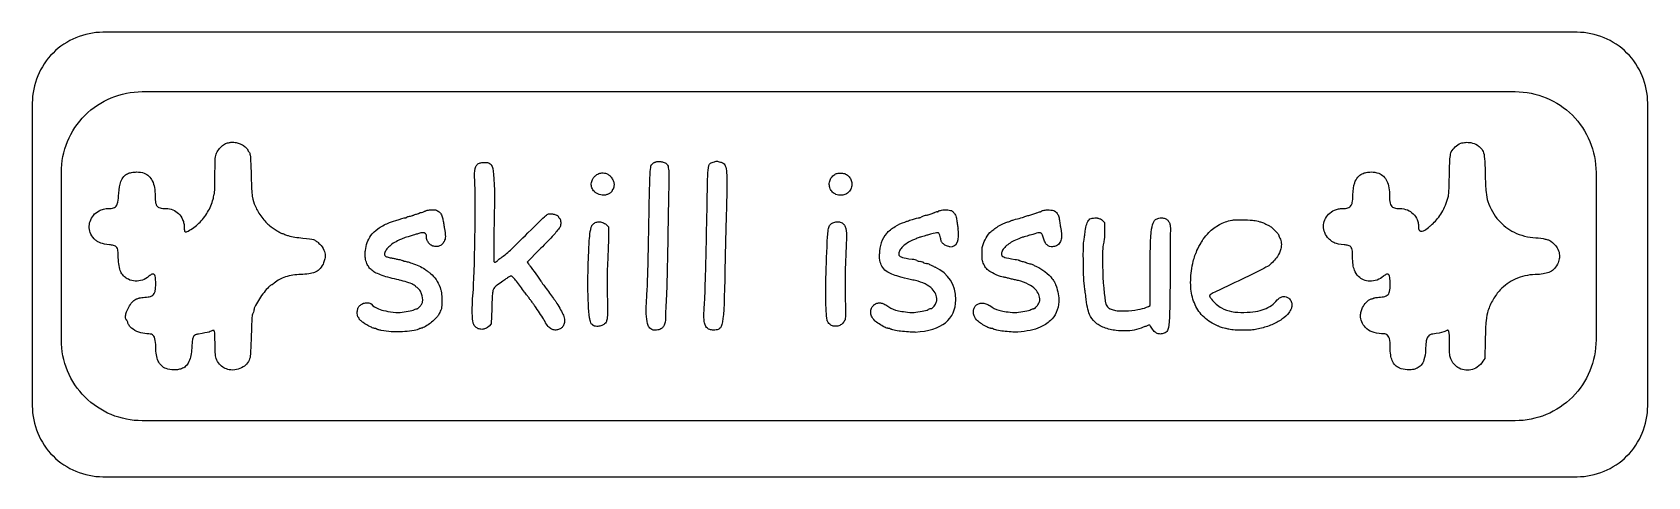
# Model space of a CAD drawing. Header units: millimetres. Extents: x -80 to 0, y -27 to -5.
import ezdxf

# ---------------------------------------------------------------- set-up
doc = ezdxf.new("R2010")
doc.units = ezdxf.units.MM
doc.layers.get('0').update_dxf_attribs({"linetype": 'CONTINUOUS'})

msp = doc.modelspace()

# ---------------------------------------------------------------- linework, layer by layer
for p, q in [((-8.146, -10.899), (-8.145, -10.9)), ((-9.819, -12.043), (-9.819, -12.036)), ((-60.599, -13.873), (-60.593, -13.87)), ((-35.114, -13.857), (-35.114, -13.856)), ((-30.025, -13.857), (-30.024, -13.856)), ((-26.999, -14.311), (-26.895, -14.422)), ((-51.582, -14.519), (-51.46, -14.635)), ((-51.46, -14.635), (-51.468, -15.264)), ((-27.854, -14.848), (-27.853, -14.848)), ((-26.895, -14.422), (-26.896, -14.848)), ((-54.891, -15.773), (-55.486, -16.372)), ((-49.483, -15.452), (-49.483, -15.45)), ((-55.486, -16.372), (-55.43, -16.458)), ((-61.834, -17.263), (-61.839, -17.262)), ((-24.644, -18.532), (-24.642, -17.131)), ((-59.811, -17.605), (-59.809, -17.61)), ((-57.246, -18.69), (-57.271, -19.433)), ((-24.725, -18.571), (-24.644, -18.532)), ((-57.271, -19.433), (-57.376, -19.541)), ((-8.049, -20.264), (-8.072, -21.145)), ((-8.072, -21.145), (-8.159, -21.279))]:
    msp.add_line(p, q)
for points in [[(0, -8.5, 0.414214), (-3.5, -5), (-76.5, -5, 0.414214), (-80, -8.5), (-80, -23.5, 0.414214), (-76.5, -27), (-3.5, -27, 0.414214), (0, -23.5)], [(-74.559, -7.936), (-6.559, -7.936, -0.414214), (-2.559, -11.936), (-2.559, -20.231, -0.414214), (-6.559, -24.231), (-74.559, -24.231, -0.414214), (-78.559, -20.231), (-78.559, -11.936, -0.414214)]]:
    msp.add_lwpolyline(points, format="xyb", close=True)
for centre, major_axis, ratio, start_param, end_param in [((-36.032, -14.15), (0.0704, 0.0249), 0.225914, 3.706132, 5.308043), ((-35.753, -14.08), (0.24, 0.074), 0.047912, 1.274132, 2.900874), ((-35.58, -14.002), (0.261, 0.083), 0.043622, 4.277623, 5.881344), ((-35.291, -13.929), (0.109, 0.04), 0.137534, 0.358033, 1.972827), ((-35.159, -13.858), (0.0533, 0.0196), 0.382822, 3.943317, 5.555445), ((-35.044, -13.84), (0.0771, 0.0295), 0.238986, 1.916379, 2.614804), ((-35.121, -16.779), (2.701, -1.654), 0.685288, 3.044541, 3.539379), ((-36.059, -13.015), (-1.737, 2.533), 0.337098, 2.914329, 3.771137), ((-36.381, -16.266), (0.191, -0.038), 0.094521, 0.181892, 1.800304), ((-36.058, -16.322), (0.137, -0.028), 0.131837, 3.398467, 5.015473), ((-36, -16.374), (0.134, -0.026), 0.159732, 0.143277, 1.763178), ((-35.676, -16.471), (0.126, -0.031), 0.104543, 0.439268, 2.054024), ((-51.193, -27.684), (16.67, 10.402), 0.280706, 6.110479, 6.458437), ((-47.542, -10.672), (13.055, -8.383), 0.285458, 5.907729, 6.465189), ((-35.598, -18.726), (0.104, 0.043), 0.10649, 0.248123, 1.862114), ((-37.561, -19.688), (0.0715, -0.014), 0.338193, 0.49443, 2.098822)]:
    msp.add_ellipse(centre, major_axis=major_axis, ratio=ratio, start_param=start_param, end_param=end_param)
for points, knots in [([(-70.953, -12.022), (-70.952, -11.599), (-70.951, -11.381), (-70.931, -11.112), (-70.911, -11.062), (-70.873, -10.976)], [0, 0, 0, 0, 0.1269508, 0.1269508, 0.2541525, 0.2541525, 0.2541525, 0.2541525]), ([(-70.873, -10.976), (-70.839, -10.9), (-70.787, -10.821), (-70.665, -10.679), (-70.597, -10.615), (-70.498, -10.544), (-70.464, -10.523), (-70.401, -10.493), (-70.369, -10.481), (-70.338, -10.476)], [0, 0, 0, 0, 0.0249754, 0.0249754, 0.04932172, 0.04932172, 0.06055418, 0.06055418, 0.06984336, 0.06984336, 0.06984336, 0.06984336]), ([(-70.338, -10.476), (-70.306, -10.471), (-70.27, -10.465), (-70.219, -10.456), (-70.186, -10.45), (-70.169, -10.446)], [0, 0, 0, 0, 0.00971501, 0.00971501, 0.01577476, 0.01577476, 0.01577476, 0.01577476]), ([(-70.169, -10.446), (-70.14, -10.44), (-70.103, -10.44), (-70.039, -10.442), (-69.998, -10.446), (-69.959, -10.451)], [0, 0, 0, 0, 0.0088497, 0.0088497, 0.02212076, 0.02212076, 0.02212076, 0.02212076]), ([(-69.959, -10.451), (-69.889, -10.463), (-69.816, -10.484), (-69.681, -10.534), (-69.612, -10.565), (-69.549, -10.6)], [0, 0, 0, 0, 0.02151757, 0.02151757, 0.04317192, 0.04317192, 0.04317192, 0.04317192]), ([(-69.549, -10.6), (-69.49, -10.644), (-69.433, -10.693), (-69.373, -10.755), (-69.354, -10.776), (-69.335, -10.804), (-69.329, -10.812), (-69.324, -10.823), (-69.323, -10.827), (-69.321, -10.833), (-69.321, -10.835), (-69.321, -10.838)], [0, 0, 0, 0, 0.02191205, 0.02191205, 0.03083599, 0.03083599, 0.03403793, 0.03403793, 0.03528019, 0.03528019, 0.03626991, 0.03626991, 0.03626991, 0.03626991]), ([(-69.321, -10.838), (-69.321, -10.843), (-69.32, -10.848), (-69.316, -10.862), (-69.311, -10.872), (-69.296, -10.894), (-69.286, -10.905), (-69.275, -10.914)], [0, 0, 0, 0, 0.001415158, 0.001415158, 0.004276718, 0.004276718, 0.007713014, 0.007713014, 0.007713014, 0.007713014]), ([(-69.275, -10.914), (-69.263, -10.924), (-69.253, -10.936), (-69.235, -10.971), (-69.227, -10.994), (-69.193, -11.16), (-69.18, -11.448), (-69.159, -12.141)], [0, 0, 0, 0, 0.00459588, 0.00459588, 0.00934229, 0.00934229, 0.0281281, 0.0281281, 0.0281281, 0.0281281]), ([(-9.809, -11.613), (-9.804, -11.447), (-9.797, -11.296), (-9.771, -11.064), (-9.753, -10.981), (-9.726, -10.913)], [0, 0, 0, 0, 0.04963274, 0.04963274, 0.09608451, 0.09608451, 0.09608451, 0.09608451]), ([(-9.726, -10.913), (-9.677, -10.825), (-9.61, -10.744), (-9.45, -10.597), (-9.354, -10.534), (-9.258, -10.496)], [0, 0, 0, 0, 0.03013153, 0.03013153, 0.06455183, 0.06455183, 0.06455183, 0.06455183]), ([(-9.258, -10.496), (-9.181, -10.469), (-9.098, -10.454), (-8.93, -10.443), (-8.842, -10.447), (-8.757, -10.461)], [0, 0, 0, 0, 0.02437428, 0.02437428, 0.04999251, 0.04999251, 0.04999251, 0.04999251]), ([(-8.757, -10.461), (-8.641, -10.482), (-8.531, -10.523), (-8.374, -10.625), (-8.32, -10.67), (-8.223, -10.775), (-8.181, -10.835), (-8.146, -10.899)], [0, 0, 0, 0, 0.03529892, 0.03529892, 0.05643037, 0.05643037, 0.07828876, 0.07828876, 0.07828876, 0.07828876]), ([(-8.145, -10.9), (-8.114, -10.99), (-8.095, -11.104), (-8.065, -11.436), (-8.057, -11.67), (-8.05, -11.945)], [0, 0, 0, 0, 0.02835852, 0.02835852, 0.0610603, 0.0610603, 0.0610603, 0.0610603]), ([(-75.717, -12.969), (-75.704, -12.734), (-75.673, -12.544), (-75.581, -12.295), (-75.534, -12.211), (-75.419, -12.082), (-75.356, -12.036), (-75.22, -11.971), (-75.152, -11.951), (-75.001, -11.922), (-74.916, -11.916), (-74.834, -11.915)], [0, 0, 0, 0, 0.0706166, 0.0706166, 0.1172999, 0.1172999, 0.1577415, 0.1577415, 0.1936264, 0.1936264, 0.2354633, 0.2354633, 0.2354633, 0.2354633]), ([(-74.834, -11.915), (-74.706, -11.914), (-74.577, -11.93), (-74.369, -12.009), (-74.29, -12.058), (-74.153, -12.189), (-74.099, -12.268), (-74.007, -12.456), (-73.975, -12.569), (-73.93, -12.818), (-73.92, -12.961), (-73.92, -13.1)], [0, 0, 0, 0, 0.0382745, 0.0382745, 0.0666701, 0.0666701, 0.0952792, 0.0952792, 0.1294934, 0.1294934, 0.171155, 0.171155, 0.171155, 0.171155]), ([(-58.088, -12.336), (-58.109, -12.072), (-58.102, -11.877), (-58.046, -11.668), (-58.021, -11.613), (-57.971, -11.548), (-57.952, -11.528), (-57.907, -11.495), (-57.883, -11.482), (-57.858, -11.471)], [0, 0, 0, 0, 0.0794497, 0.0794497, 0.1183652, 0.1183652, 0.1382637, 0.1382637, 0.1579918, 0.1579918, 0.1579918, 0.1579918]), ([(-57.858, -11.471), (-57.838, -11.463), (-57.811, -11.458), (-57.724, -11.444), (-57.637, -11.44), (-57.524, -11.445), (-57.486, -11.447), (-57.43, -11.456), (-57.399, -11.462), (-57.381, -11.472)], [0, 0, 0, 0, 0.00656062, 0.00656062, 0.0262448, 0.0262448, 0.0349955, 0.0349955, 0.04058211, 0.04058211, 0.04058211, 0.04058211]), ([(-57.381, -11.472), (-57.341, -11.493), (-57.308, -11.517), (-57.259, -11.574), (-57.241, -11.605), (-57.184, -11.755), (-57.164, -11.931), (-57.143, -12.247)], [0, 0, 0, 0, 0.01374266, 0.01374266, 0.02502102, 0.02502102, 0.05540734, 0.05540734, 0.05540734, 0.05540734]), ([(-52.038, -12.045), (-51.981, -12.007), (-51.917, -11.981), (-51.809, -11.961), (-51.768, -11.958), (-51.687, -11.962), (-51.647, -11.969), (-51.608, -11.98)], [0, 0, 0, 0, 0.02069773, 0.02069773, 0.03302251, 0.03302251, 0.04518142, 0.04518142, 0.04518142, 0.04518142]), ([(-51.608, -11.98), (-51.582, -11.988), (-51.557, -11.997), (-51.507, -12.021), (-51.482, -12.034), (-51.457, -12.05)], [0, 0, 0, 0, 0.00808353, 0.00808353, 0.01668468, 0.01668468, 0.01668468, 0.01668468]), ([(-49.426, -12.579), (-49.42, -12.363), (-49.41, -12.087), (-49.382, -11.742), (-49.367, -11.638), (-49.345, -11.571)], [0, 0, 0, 0, 0.0648737, 0.0648737, 0.1150414, 0.1150414, 0.1150414, 0.1150414]), ([(-49.345, -11.571), (-49.344, -11.569), (-49.343, -11.568), (-49.341, -11.565), (-49.34, -11.564), (-49.339, -11.563)], [0, 0, 0, 0, 0.0004709261, 0.0004709261, 0.0009484804, 0.0009484804, 0.0009484804, 0.0009484804]), ([(-49.339, -11.563), (-49.321, -11.538), (-49.299, -11.515), (-49.252, -11.475), (-49.226, -11.458), (-49.198, -11.443)], [0, 0, 0, 0, 0.00936865, 0.00936865, 0.0187055, 0.0187055, 0.0187055, 0.0187055]), ([(-49.198, -11.443), (-49.189, -11.441), (-49.181, -11.439), (-49.162, -11.433), (-49.153, -11.43), (-49.143, -11.427)], [0, 0, 0, 0, 0.002851812, 0.002851812, 0.005974883, 0.005974883, 0.005974883, 0.005974883]), ([(-49.143, -11.427), (-49.128, -11.421), (-49.112, -11.415), (-49.083, -11.405), (-49.069, -11.401), (-49.056, -11.397)], [0, 0, 0, 0, 0.004823947, 0.004823947, 0.008939566, 0.008939566, 0.008939566, 0.008939566]), ([(-49.056, -11.397), (-49.008, -11.389), (-48.959, -11.388), (-48.858, -11.398), (-48.807, -11.409), (-48.757, -11.426)], [0, 0, 0, 0, 0.0145966, 0.0145966, 0.03034221, 0.03034221, 0.03034221, 0.03034221]), ([(-48.757, -11.426), (-48.686, -11.45), (-48.633, -11.471), (-48.571, -11.525), (-48.554, -11.547), (-48.523, -11.609), (-48.511, -11.65), (-48.471, -11.881), (-48.475, -12.192), (-48.485, -12.775)], [0, 0, 0, 0, 0.0223463, 0.0223463, 0.03403115, 0.03403115, 0.04695096, 0.04695096, 0.08994543, 0.08994543, 0.08994543, 0.08994543]), ([(-46.579, -13.48), (-46.559, -12.45), (-46.553, -11.961), (-46.506, -11.645), (-46.493, -11.595), (-46.463, -11.532), (-46.449, -11.513), (-46.418, -11.484), (-46.401, -11.474), (-46.352, -11.451), (-46.317, -11.441), (-46.275, -11.426)], [0, 0, 0, 0, 0.3093328, 0.3093328, 0.4010317, 0.4010317, 0.4660361, 0.4660361, 0.5275161, 0.5275161, 0.6246257, 0.6246257, 0.6246257, 0.6246257]), ([(-46.275, -11.426), (-46.19, -11.396), (-46.15, -11.381), (-46.063, -11.38), (-46.017, -11.395), (-45.919, -11.423)], [0, 0, 0, 0, 0.02728641, 0.02728641, 0.05457477, 0.05457477, 0.05457477, 0.05457477]), ([(-45.919, -11.423), (-45.867, -11.438), (-45.822, -11.455), (-45.756, -11.499), (-45.731, -11.523), (-45.689, -11.587), (-45.671, -11.627), (-45.628, -11.78), (-45.614, -11.912), (-45.588, -12.446), (-45.604, -13.056), (-45.636, -14.066)], [0, 0, 0, 0, 0.0161133, 0.0161133, 0.0279229, 0.0279229, 0.0398952, 0.0398952, 0.0623265, 0.0623265, 0.1158314, 0.1158314, 0.1158314, 0.1158314]), ([(-40.215, -12.009), (-40.192, -11.997), (-40.165, -11.988), (-40.081, -11.968), (-40.01, -11.964), (-39.899, -11.969), (-39.858, -11.974), (-39.782, -11.99), (-39.749, -12.001), (-39.722, -12.015)], [0, 0, 0, 0, 0.00778156, 0.00778156, 0.02567136, 0.02567136, 0.0357672, 0.0357672, 0.04555524, 0.04555524, 0.04555524, 0.04555524]), ([(-14.598, -13.046), (-14.594, -12.809), (-14.565, -12.611), (-14.474, -12.346), (-14.424, -12.248), (-14.295, -12.098), (-14.226, -12.045), (-14.082, -11.973), (-14.013, -11.952), (-13.863, -11.922), (-13.78, -11.915), (-13.699, -11.915)], [0, 0, 0, 0, 0.0710416, 0.0710416, 0.1164977, 0.1164977, 0.1534089, 0.1534089, 0.1832569, 0.1832569, 0.2171426, 0.2171426, 0.2171426, 0.2171426]), ([(-13.699, -11.915), (-13.57, -11.915), (-13.439, -11.932), (-13.23, -12.014), (-13.152, -12.063), (-13.015, -12.196), (-12.961, -12.275), (-12.871, -12.465), (-12.839, -12.578), (-12.794, -12.83), (-12.785, -12.975), (-12.785, -13.116)], [0, 0, 0, 0, 0.0386449, 0.0386449, 0.0670855, 0.0670855, 0.0957159, 0.0957159, 0.1301709, 0.1301709, 0.1723173, 0.1723173, 0.1723173, 0.1723173]), ([(-9.819, -12.036), (-9.817, -11.96), (-9.815, -11.882), (-9.812, -11.743), (-9.81, -11.676), (-9.809, -11.613)], [0, 0, 0, 0, 0.02257028, 0.02257028, 0.04150639, 0.04150639, 0.04150639, 0.04150639]), ([(-8.05, -11.945), (-8.039, -12.389), (-8.028, -12.694), (-7.987, -13.114), (-7.959, -13.237), (-7.911, -13.377)], [0, 0, 0, 0, 0.1331651, 0.1331651, 0.2612548, 0.2612548, 0.2612548, 0.2612548]), ([(-70.987, -13.021), (-70.983, -13.007), (-70.98, -12.98), (-70.964, -12.809), (-70.953, -12.439), (-70.953, -12.022)], [0, 0, 0, 0, 0.00464093, 0.00464093, 0.04148787, 0.04148787, 0.04148787, 0.04148787]), ([(-69.159, -12.141), (-69.143, -12.65), (-69.133, -12.923), (-69.078, -13.315), (-69.033, -13.433), (-68.949, -13.63)], [0, 0, 0, 0, 0.1528596, 0.1528596, 0.305676, 0.305676, 0.305676, 0.305676]), ([(-58.171, -17.899), (-58.131, -17.495), (-58.097, -16.337), (-58.06, -13.949), (-58.059, -12.717), (-58.088, -12.336)], [0, 0, 0, 0, 0.1215546, 0.1215546, 0.249222, 0.249222, 0.249222, 0.249222]), ([(-57.143, -12.247), (-57.122, -12.553), (-57.111, -12.696), (-57.11, -13.319), (-57.118, -13.802), (-57.136, -14.804)], [0, 0, 0, 0, 0.0919876, 0.0919876, 0.1840704, 0.1840704, 0.1840704, 0.1840704]), ([(-52.165, -12.886), (-52.217, -12.829), (-52.259, -12.765), (-52.297, -12.661), (-52.306, -12.627), (-52.316, -12.56), (-52.318, -12.527), (-52.316, -12.494)], [0, 0, 0, 0, 0.02306256, 0.02306256, 0.03344908, 0.03344908, 0.04348189, 0.04348189, 0.04348189, 0.04348189]), ([(-52.316, -12.494), (-52.311, -12.422), (-52.292, -12.353), (-52.237, -12.241), (-52.207, -12.198), (-52.132, -12.115), (-52.087, -12.077), (-52.038, -12.045)], [0, 0, 0, 0, 0.02147284, 0.02147284, 0.03731629, 0.03731629, 0.05479213, 0.05479213, 0.05479213, 0.05479213]), ([(-51.457, -12.05), (-51.42, -12.073), (-51.387, -12.105), (-51.319, -12.185), (-51.285, -12.24), (-51.231, -12.351), (-51.208, -12.411), (-51.193, -12.471)], [0, 0, 0, 0, 0.01320708, 0.01320708, 0.03155476, 0.03155476, 0.05002316, 0.05002316, 0.05002316, 0.05002316]), ([(-51.247, -12.771), (-51.251, -12.773), (-51.255, -12.775), (-51.264, -12.782), (-51.268, -12.786), (-51.274, -12.796), (-51.276, -12.801), (-51.279, -12.811), (-51.28, -12.816), (-51.28, -12.821)], [0, 0, 0, 0, 0.001330031, 0.001330031, 0.003189466, 0.003189466, 0.004753908, 0.004753908, 0.006302662, 0.006302662, 0.006302662, 0.006302662]), ([(-51.194, -12.593), (-51.199, -12.639), (-51.208, -12.682), (-51.221, -12.724), (-51.226, -12.741), (-51.235, -12.758), (-51.237, -12.762), (-51.241, -12.767), (-51.242, -12.768), (-51.245, -12.77), (-51.246, -12.771), (-51.247, -12.771)], [0, 0, 0, 0, 0.01389232, 0.01389232, 0.01797357, 0.01797357, 0.01921112, 0.01921112, 0.01967796, 0.01967796, 0.02004895, 0.02004895, 0.02004895, 0.02004895]), ([(-51.193, -12.471), (-51.191, -12.491), (-51.19, -12.511), (-51.19, -12.552), (-51.192, -12.572), (-51.194, -12.593)], [0, 0, 0, 0, 0.0060271, 0.0060271, 0.01224385, 0.01224385, 0.01224385, 0.01224385]), ([(-49.483, -15.45), (-49.47, -14.753), (-49.461, -14.205), (-49.447, -13.46), (-49.436, -12.929), (-49.426, -12.579)], [0, 0, 0, 0, 0.209106, 0.209106, 0.3178974, 0.3178974, 0.3178974, 0.3178974]), ([(-48.485, -12.775), (-48.492, -13.132), (-48.501, -13.667), (-48.517, -14.608), (-48.528, -15.21), (-48.537, -15.746)], [0, 0, 0, 0, 0.1071237, 0.1071237, 0.2489283, 0.2489283, 0.2489283, 0.2489283]), ([(-39.957, -13.07), (-40.04, -13.07), (-40.122, -13.056), (-40.264, -12.997), (-40.322, -12.958), (-40.42, -12.861), (-40.459, -12.804), (-40.515, -12.675), (-40.53, -12.604), (-40.534, -12.459), (-40.521, -12.385), (-40.47, -12.254), (-40.434, -12.197), (-40.34, -12.091), (-40.281, -12.046), (-40.215, -12.009)], [0, 0, 0, 0, 0.0250205, 0.0250205, 0.0461462, 0.0461462, 0.0667441, 0.0667441, 0.0884086, 0.0884086, 0.1106935, 0.1106935, 0.1308667, 0.1308667, 0.1533704, 0.1533704, 0.1533704, 0.1533704]), ([(-39.722, -12.015), (-39.653, -12.051), (-39.592, -12.098), (-39.499, -12.209), (-39.465, -12.269), (-39.421, -12.402), (-39.412, -12.473), (-39.42, -12.62), (-39.438, -12.696), (-39.502, -12.83), (-39.544, -12.889), (-39.644, -12.979), (-39.697, -13.012), (-39.82, -13.059), (-39.888, -13.07), (-39.957, -13.07)], [0, 0, 0, 0, 0.0232215, 0.0232215, 0.0438035, 0.0438035, 0.0652393, 0.0652393, 0.088315, 0.088315, 0.1099313, 0.1099313, 0.1287992, 0.1287992, 0.1495687, 0.1495687, 0.1495687, 0.1495687]), ([(-9.881, -13.168), (-9.873, -13.141), (-9.867, -13.094), (-9.837, -12.822), (-9.825, -12.331), (-9.819, -12.043)], [0, 0, 0, 0, 0.00862588, 0.00862588, 0.06601235, 0.06601235, 0.06601235, 0.06601235]), ([(-76.221, -13.723), (-76.123, -13.723), (-76.044, -13.716), (-75.946, -13.684), (-75.913, -13.667), (-75.858, -13.62), (-75.837, -13.592), (-75.798, -13.521), (-75.78, -13.47), (-75.741, -13.297), (-75.728, -13.154), (-75.717, -12.969)], [0, 0, 0, 0, 0.0294552, 0.0294552, 0.0461842, 0.0461842, 0.0616486, 0.0616486, 0.0826605, 0.0826605, 0.1186206, 0.1186206, 0.1186206, 0.1186206]), ([(-73.92, -13.1), (-73.92, -13.236), (-73.915, -13.351), (-73.882, -13.496), (-73.866, -13.539), (-73.824, -13.604), (-73.801, -13.629), (-73.744, -13.668), (-73.71, -13.683), (-73.597, -13.715), (-73.5, -13.723), (-73.376, -13.723)], [0, 0, 0, 0, 0.0407349, 0.0407349, 0.0647893, 0.0647893, 0.0844702, 0.0844702, 0.1043044, 0.1043044, 0.143062, 0.143062, 0.143062, 0.143062]), ([(-72.287, -14.837), (-72.092, -14.743), (-71.911, -14.608), (-71.586, -14.294), (-71.437, -14.104), (-71.199, -13.706), (-71.104, -13.489), (-71.049, -13.266)], [0, 0, 0, 0, 0.0649254, 0.0649254, 0.134928, 0.134928, 0.2034108, 0.2034108, 0.2034108, 0.2034108]), ([(-71.049, -13.266), (-71.04, -13.23), (-71.029, -13.185), (-71.009, -13.107), (-70.998, -13.061), (-70.987, -13.021)], [0, 0, 0, 0, 0.01108996, 0.01108996, 0.02296057, 0.02296057, 0.02296057, 0.02296057]), ([(-51.621, -13.056), (-51.719, -13.064), (-51.824, -13.055), (-51.966, -13.014), (-52.012, -12.995), (-52.096, -12.948), (-52.134, -12.92), (-52.165, -12.886)], [0, 0, 0, 0, 0.0295612, 0.0295612, 0.04421066, 0.04421066, 0.05815986, 0.05815986, 0.05815986, 0.05815986]), ([(-51.28, -12.821), (-51.28, -12.83), (-51.282, -12.838), (-51.289, -12.859), (-51.297, -12.871), (-51.32, -12.902), (-51.341, -12.922), (-51.401, -12.967), (-51.442, -12.99), (-51.527, -13.028), (-51.574, -13.045), (-51.621, -13.056)], [0, 0, 0, 0, 0.0025869, 0.0025869, 0.00662326, 0.00662326, 0.01403261, 0.01403261, 0.02431996, 0.02431996, 0.03542987, 0.03542987, 0.03542987, 0.03542987]), ([(-46.714, -18.479), (-46.694, -18.24), (-46.675, -17.681), (-46.629, -15.952), (-46.597, -14.405), (-46.579, -13.48)], [0, 0, 0, 0, 0.0721637, 0.0721637, 0.181443, 0.181443, 0.181443, 0.181443]), ([(-15.097, -13.722), (-14.996, -13.722), (-14.915, -13.715), (-14.81, -13.683), (-14.776, -13.666), (-14.72, -13.621), (-14.699, -13.595), (-14.661, -13.529), (-14.645, -13.485), (-14.611, -13.335), (-14.602, -13.209), (-14.598, -13.046)], [0, 0, 0, 0, 0.0302629, 0.0302629, 0.0490618, 0.0490618, 0.0662798, 0.0662798, 0.0874624, 0.0874624, 0.1252163, 0.1252163, 0.1252163, 0.1252163]), ([(-12.785, -13.116), (-12.785, -13.25), (-12.779, -13.364), (-12.746, -13.505), (-12.73, -13.547), (-12.688, -13.61), (-12.665, -13.634), (-12.608, -13.672), (-12.575, -13.687), (-12.468, -13.716), (-12.381, -13.723), (-12.272, -13.723)], [0, 0, 0, 0, 0.0403956, 0.0403956, 0.0641008, 0.0641008, 0.083584, 0.083584, 0.1033214, 0.1033214, 0.1390121, 0.1390121, 0.1390121, 0.1390121]), ([(-10.629, -14.457), (-10.472, -14.318), (-10.326, -14.135), (-10.062, -13.689), (-9.956, -13.43), (-9.881, -13.168)], [0, 0, 0, 0, 0.063078, 0.063078, 0.1323265, 0.1323265, 0.1323265, 0.1323265]), ([(-7.911, -13.377), (-7.794, -13.722), (-7.619, -14.041), (-7.164, -14.558), (-6.907, -14.753), (-6.281, -15.062), (-5.917, -15.149), (-5.543, -15.173)], [0, 0, 0, 0, 0.1092875, 0.1092875, 0.2068705, 0.2068705, 0.31913, 0.31913, 0.31913, 0.31913]), ([(-76.869, -15.285), (-76.963, -15.202), (-77.041, -15.104), (-77.144, -14.894), (-77.172, -14.79), (-77.187, -14.574), (-77.173, -14.465), (-77.105, -14.252), (-77.048, -14.15), (-76.897, -13.968), (-76.801, -13.891), (-76.624, -13.798), (-76.55, -13.771), (-76.391, -13.732), (-76.306, -13.723), (-76.221, -13.723)], [0, 0, 0, 0, 0.0376395, 0.0376395, 0.0702985, 0.0702985, 0.102941, 0.102941, 0.1377639, 0.1377639, 0.1743384, 0.1743384, 0.1979867, 0.1979867, 0.2235489, 0.2235489, 0.2235489, 0.2235489]), ([(-73.376, -13.723), (-73.259, -13.723), (-73.144, -13.745), (-72.931, -13.833), (-72.836, -13.895), (-72.671, -14.057), (-72.604, -14.155), (-72.529, -14.327), (-72.508, -14.393), (-72.48, -14.531), (-72.474, -14.603), (-72.475, -14.675)], [0, 0, 0, 0, 0.035185, 0.035185, 0.069134, 0.069134, 0.1046607, 0.1046607, 0.1253775, 0.1253775, 0.1470186, 0.1470186, 0.1470186, 0.1470186]), ([(-68.949, -13.63), (-68.88, -13.792), (-68.767, -13.979), (-68.51, -14.323), (-68.369, -14.479), (-68.245, -14.577)], [0, 0, 0, 0, 0.0526433, 0.0526433, 0.1051243, 0.1051243, 0.1051243, 0.1051243]), ([(-62.372, -14.444), (-62.307, -14.416), (-62.154, -14.363), (-61.782, -14.244), (-61.559, -14.18), (-61.524, -14.18)], [0, 0, 0, 0, 0.02122659, 0.02122659, 0.04964633, 0.04964633, 0.04964633, 0.04964633]), ([(-61.524, -14.18), (-61.508, -14.18), (-61.491, -14.177), (-61.47, -14.169), (-61.463, -14.166), (-61.454, -14.16), (-61.451, -14.158), (-61.447, -14.153), (-61.445, -14.151), (-61.443, -14.149)], [0, 0, 0, 0, 0.004822142, 0.004822142, 0.007257979, 0.007257979, 0.008302776, 0.008302776, 0.009206934, 0.009206934, 0.009206934, 0.009206934]), ([(-61.443, -14.149), (-61.443, -14.147), (-61.441, -14.146), (-61.437, -14.142), (-61.432, -14.139), (-61.415, -14.13), (-61.395, -14.123), (-61.341, -14.108), (-61.309, -14.101), (-61.278, -14.096)], [0, 0, 0, 0, 0.00051028, 0.00051028, 0.001882, 0.001882, 0.00634986, 0.00634986, 0.01184965, 0.01184965, 0.01184965, 0.01184965]), ([(-61.278, -14.096), (-61.238, -14.09), (-61.199, -14.082), (-61.158, -14.07), (-61.144, -14.065), (-61.129, -14.058), (-61.125, -14.056), (-61.12, -14.053), (-61.119, -14.052), (-61.117, -14.05), (-61.116, -14.049), (-61.115, -14.048)], [0, 0, 0, 0, 0.01224443, 0.01224443, 0.01710138, 0.01710138, 0.01877799, 0.01877799, 0.01940743, 0.01940743, 0.01988568, 0.01988568, 0.01988568, 0.01988568]), ([(-61.115, -14.048), (-61.115, -14.047), (-61.114, -14.046), (-61.11, -14.042), (-61.106, -14.04), (-61.091, -14.032), (-61.074, -14.026), (-61.026, -14.011), (-60.997, -14.005), (-60.969, -14)], [0, 0, 0, 0, 0.0004254, 0.0004254, 0.00158275, 0.00158275, 0.00545152, 0.00545152, 0.01038657, 0.01038657, 0.01038657, 0.01038657]), ([(-60.969, -14), (-60.933, -13.994), (-60.899, -13.985), (-60.861, -13.972), (-60.848, -13.967), (-60.834, -13.96), (-60.83, -13.957), (-60.824, -13.953), (-60.822, -13.951), (-60.821, -13.948)], [0, 0, 0, 0, 0.01086122, 0.01086122, 0.01530116, 0.01530116, 0.01691294, 0.01691294, 0.01808919, 0.01808919, 0.01808919, 0.01808919]), ([(-60.821, -13.948), (-60.819, -13.945), (-60.816, -13.942), (-60.807, -13.935), (-60.801, -13.931), (-60.787, -13.925), (-60.78, -13.923), (-60.766, -13.92), (-60.759, -13.919), (-60.752, -13.919)], [0, 0, 0, 0, 0.001191507, 0.001191507, 0.003254778, 0.003254778, 0.00500492, 0.00500492, 0.006770423, 0.006770423, 0.006770423, 0.006770423]), ([(-60.752, -13.919), (-60.743, -13.919), (-60.732, -13.917), (-60.69, -13.908), (-60.641, -13.891), (-60.599, -13.873)], [0, 0, 0, 0, 0.00261914, 0.00261914, 0.01289943, 0.01289943, 0.01289943, 0.01289943]), ([(-60.593, -13.87), (-60.58, -13.864), (-60.566, -13.858), (-60.539, -13.847), (-60.526, -13.841), (-60.513, -13.836)], [0, 0, 0, 0, 0.004385868, 0.004385868, 0.008669291, 0.008669291, 0.008669291, 0.008669291]), ([(-60.513, -13.836), (-60.463, -13.816), (-60.425, -13.805), (-60.326, -13.793), (-60.265, -13.792), (-60.169, -13.791)], [0, 0, 0, 0, 0.01596182, 0.01596182, 0.03194152, 0.03194152, 0.03194152, 0.03194152]), ([(-60.169, -13.791), (-60.147, -13.79), (-60.115, -13.79), (-60.071, -13.791), (-60.049, -13.791), (-60.029, -13.792)], [0, 0, 0, 0, 0.00649794, 0.00649794, 0.01143339, 0.01143339, 0.01143339, 0.01143339]), ([(-60.029, -13.792), (-59.966, -13.812), (-59.908, -13.843), (-59.808, -13.928), (-59.768, -13.979), (-59.704, -14.098), (-59.683, -14.166), (-59.671, -14.235)], [0, 0, 0, 0, 0.01978303, 0.01978303, 0.03934889, 0.03934889, 0.06039825, 0.06039825, 0.06039825, 0.06039825]), ([(-59.671, -14.235), (-59.658, -14.312), (-59.646, -14.382), (-59.623, -14.518), (-59.609, -14.604), (-59.597, -14.669)], [0, 0, 0, 0, 0.02328039, 0.02328039, 0.04392885, 0.04392885, 0.04392885, 0.04392885]), ([(-55.456, -14.934), (-54.959, -14.439), (-54.722, -14.202), (-54.518, -14.031), (-54.475, -14.005), (-54.401, -13.981), (-54.369, -13.984), (-54.323, -13.984)], [0, 0, 0, 0, 0.2104372, 0.2104372, 0.3156764, 0.3156764, 0.4209225, 0.4209225, 0.4209225, 0.4209225]), ([(-54.323, -13.984), (-54.273, -13.984), (-54.213, -13.994), (-54.103, -14.023), (-54.053, -14.041), (-54.003, -14.067), (-53.985, -14.077), (-53.967, -14.093), (-53.963, -14.098), (-53.958, -14.105), (-53.957, -14.107), (-53.956, -14.111), (-53.955, -14.114), (-53.955, -14.116)], [0, 0, 0, 0, 0.01504873, 0.01504873, 0.02902229, 0.02902229, 0.03390847, 0.03390847, 0.03557718, 0.03557718, 0.03625958, 0.03625958, 0.03686776, 0.03686776, 0.03686776, 0.03686776]), ([(-53.955, -14.116), (-53.955, -14.118), (-53.955, -14.12), (-53.953, -14.127), (-53.949, -14.134), (-53.937, -14.155), (-53.92, -14.177), (-53.901, -14.197)], [0, 0, 0, 0, 0.000570074, 0.000570074, 0.002337344, 0.002337344, 0.00948618, 0.00948618, 0.00948618, 0.00948618]), ([(-53.901, -14.197), (-53.886, -14.211), (-53.875, -14.229), (-53.852, -14.276), (-53.841, -14.31), (-53.825, -14.407), (-53.827, -14.474), (-53.844, -14.568), (-53.852, -14.598), (-53.874, -14.652), (-53.887, -14.678), (-53.904, -14.7)], [0, 0, 0, 0, 0.00604861, 0.00604861, 0.01572533, 0.01572533, 0.03121751, 0.03121751, 0.03860121, 0.03860121, 0.04541654, 0.04541654, 0.04541654, 0.04541654]), ([(-52.265, -14.527), (-52.223, -14.483), (-52.175, -14.447), (-52.069, -14.396), (-52.013, -14.382), (-51.956, -14.378)], [0, 0, 0, 0, 0.01810861, 0.01810861, 0.03532613, 0.03532613, 0.03532613, 0.03532613]), ([(-51.956, -14.378), (-51.89, -14.379), (-51.819, -14.393), (-51.722, -14.429), (-51.69, -14.444), (-51.633, -14.478), (-51.606, -14.497), (-51.582, -14.519)], [0, 0, 0, 0, 0.01979565, 0.01979565, 0.02950311, 0.02950311, 0.03867598, 0.03867598, 0.03867598, 0.03867598]), ([(-45.636, -14.066), (-45.647, -14.404), (-45.66, -14.906), (-45.68, -15.741), (-45.692, -16.272), (-45.701, -16.74)], [0, 0, 0, 0, 0.1015565, 0.1015565, 0.2341187, 0.2341187, 0.2341187, 0.2341187]), ([(-40.478, -14.518), (-40.441, -14.48), (-40.397, -14.449), (-40.292, -14.4), (-40.23, -14.384), (-40.107, -14.375), (-40.043, -14.381), (-39.955, -14.409), (-39.927, -14.421), (-39.875, -14.451), (-39.851, -14.469), (-39.829, -14.49)], [0, 0, 0, 0, 0.01605428, 0.01605428, 0.03472428, 0.03472428, 0.05334444, 0.05334444, 0.0624702, 0.0624702, 0.07154911, 0.07154911, 0.07154911, 0.07154911]), ([(-37.7, -14.954), (-37.585, -14.836), (-37.435, -14.717), (-37.115, -14.517), (-36.946, -14.436), (-36.796, -14.394)], [0, 0, 0, 0, 0.04935378, 0.04935378, 0.09868437, 0.09868437, 0.09868437, 0.09868437]), ([(-36.796, -14.394), (-36.771, -14.387), (-36.743, -14.378), (-36.696, -14.362), (-36.67, -14.352), (-36.649, -14.343)], [0, 0, 0, 0, 0.00752674, 0.00752674, 0.01448184, 0.01448184, 0.01448184, 0.01448184]), ([(-36.649, -14.343), (-36.607, -14.325), (-36.513, -14.294), (-36.271, -14.221), (-36.117, -14.18), (-36.088, -14.18)], [0, 0, 0, 0, 0.01378595, 0.01378595, 0.03357584, 0.03357584, 0.03357584, 0.03357584]), ([(-35.076, -13.833), (-35.043, -13.818), (-35.002, -13.809), (-34.9, -13.791), (-34.807, -13.786), (-34.629, -13.795), (-34.543, -13.808), (-34.482, -13.829)], [0, 0, 0, 0, 0.01091659, 0.01091659, 0.04026967, 0.04026967, 0.06964215, 0.06964215, 0.06964215, 0.06964215]), ([(-34.482, -13.829), (-34.435, -13.855), (-34.395, -13.888), (-34.322, -13.977), (-34.292, -14.033), (-34.244, -14.161), (-34.228, -14.237), (-34.217, -14.31)], [0, 0, 0, 0, 0.01593425, 0.01593425, 0.03467814, 0.03467814, 0.05702997, 0.05702997, 0.05702997, 0.05702997]), ([(-34.217, -14.31), (-34.206, -14.38), (-34.194, -14.46), (-34.174, -14.589), (-34.162, -14.664), (-34.153, -14.718)], [0, 0, 0, 0, 0.02121821, 0.02121821, 0.03853397, 0.03853397, 0.03853397, 0.03853397]), ([(-32.166, -14.605), (-32.085, -14.557), (-31.997, -14.51), (-31.828, -14.433), (-31.751, -14.404), (-31.686, -14.389)], [0, 0, 0, 0, 0.02845458, 0.02845458, 0.05590665, 0.05590665, 0.05590665, 0.05590665]), ([(-31.686, -14.389), (-31.661, -14.383), (-31.634, -14.374), (-31.587, -14.356), (-31.568, -14.347), (-31.558, -14.34)], [0, 0, 0, 0, 0.00771848, 0.00771848, 0.01522892, 0.01522892, 0.01522892, 0.01522892]), ([(-31.558, -14.34), (-31.554, -14.337), (-31.547, -14.333), (-31.511, -14.316), (-31.453, -14.296), (-31.395, -14.281)], [0, 0, 0, 0, 0.00165819, 0.00165819, 0.01079966, 0.01079966, 0.01079966, 0.01079966]), ([(-31.395, -14.281), (-31.279, -14.252), (-31.13, -14.215), (-30.973, -14.172), (-30.937, -14.16), (-30.907, -14.147)], [0, 0, 0, 0, 0.03591081, 0.03591081, 0.06610408, 0.06610408, 0.06610408, 0.06610408]), ([(-30.907, -14.147), (-30.881, -14.136), (-30.808, -14.113), (-30.729, -14.087), (-30.66, -14.066), (-30.597, -14.048)], [0, 0, 0, 0, 0.00839141, 0.00839141, 0.03610788, 0.03610788, 0.03610788, 0.03610788]), ([(-30.597, -14.048), (-30.532, -14.028), (-30.459, -14.005), (-30.331, -13.962), (-30.278, -13.943), (-30.25, -13.93)], [0, 0, 0, 0, 0.02057737, 0.02057737, 0.04076586, 0.04076586, 0.04076586, 0.04076586]), ([(-30.25, -13.93), (-30.223, -13.919), (-30.192, -13.907), (-30.137, -13.891), (-30.114, -13.886), (-30.101, -13.886)], [0, 0, 0, 0, 0.00889283, 0.00889283, 0.0174255, 0.0174255, 0.0174255, 0.0174255]), ([(-30.101, -13.886), (-30.092, -13.886), (-30.082, -13.884), (-30.063, -13.879), (-30.054, -13.875), (-30.037, -13.867), (-30.03, -13.862), (-30.025, -13.857)], [0, 0, 0, 0, 0.002745765, 0.002745765, 0.005068657, 0.005068657, 0.007360599, 0.007360599, 0.007360599, 0.007360599]), ([(-30.024, -13.856), (-30.022, -13.854), (-30.019, -13.852), (-30.013, -13.847), (-30.009, -13.845), (-30.006, -13.843)], [0, 0, 0, 0, 0.001030301, 0.001030301, 0.002256007, 0.002256007, 0.002256007, 0.002256007]), ([(-30.006, -13.843), (-29.987, -13.832), (-29.964, -13.824), (-29.886, -13.803), (-29.808, -13.794), (-29.61, -13.788), (-29.486, -13.8), (-29.405, -13.827)], [0, 0, 0, 0, 0.00640149, 0.00640149, 0.02428909, 0.02428909, 0.05007511, 0.05007511, 0.05007511, 0.05007511]), ([(-29.405, -13.827), (-29.355, -13.851), (-29.311, -13.885), (-29.235, -13.973), (-29.205, -14.026), (-29.156, -14.152), (-29.14, -14.227), (-29.131, -14.3)], [0, 0, 0, 0, 0.01685214, 0.01685214, 0.03503776, 0.03503776, 0.0573011, 0.0573011, 0.0573011, 0.0573011]), ([(-29.131, -14.3), (-29.122, -14.372), (-29.11, -14.452), (-29.087, -14.596), (-29.075, -14.661), (-29.066, -14.702)], [0, 0, 0, 0, 0.02155378, 0.02155378, 0.04351678, 0.04351678, 0.04351678, 0.04351678]), ([(-27.853, -14.848), (-27.837, -14.715), (-27.814, -14.593), (-27.767, -14.449), (-27.75, -14.406), (-27.711, -14.334), (-27.69, -14.303), (-27.665, -14.276)], [0, 0, 0, 0, 0.04005525, 0.04005525, 0.05663146, 0.05663146, 0.07044114, 0.07044114, 0.07044114, 0.07044114]), ([(-27.665, -14.276), (-27.637, -14.25), (-27.605, -14.231), (-27.501, -14.193), (-27.416, -14.186), (-27.309, -14.19)], [0, 0, 0, 0, 0.01145409, 0.01145409, 0.03333517, 0.03333517, 0.03333517, 0.03333517]), ([(-27.309, -14.19), (-27.298, -14.191), (-27.288, -14.191), (-27.268, -14.192), (-27.258, -14.193), (-27.249, -14.194)], [0, 0, 0, 0, 0.003123808, 0.003123808, 0.005944163, 0.005944163, 0.005944163, 0.005944163]), ([(-27.249, -14.194), (-27.199, -14.204), (-27.149, -14.22), (-27.06, -14.26), (-27.024, -14.284), (-26.999, -14.311)], [0, 0, 0, 0, 0.01508062, 0.01508062, 0.02948105, 0.02948105, 0.02948105, 0.02948105]), ([(-24.642, -17.131), (-24.641, -15.875), (-24.628, -15.159), (-24.542, -14.581), (-24.508, -14.465), (-24.439, -14.337), (-24.41, -14.302), (-24.353, -14.255), (-24.326, -14.24), (-24.268, -14.216), (-24.236, -14.207), (-24.204, -14.201)], [0, 0, 0, 0, 0.3767905, 0.3767905, 0.5320459, 0.5320459, 0.621476, 0.621476, 0.6873888, 0.6873888, 0.7562198, 0.7562198, 0.7562198, 0.7562198]), ([(-24.204, -14.201), (-24.123, -14.185), (-24.047, -14.184), (-23.926, -14.207), (-23.875, -14.227), (-23.787, -14.285), (-23.752, -14.32), (-23.695, -14.404), (-23.675, -14.451), (-23.646, -14.555), (-23.639, -14.613), (-23.64, -14.671)], [0, 0, 0, 0, 0.0248992, 0.0248992, 0.0448255, 0.0448255, 0.0630805, 0.0630805, 0.0815127, 0.0815127, 0.102382, 0.102382, 0.102382, 0.102382]), ([(-21.738, -14.916), (-21.583, -14.76), (-21.406, -14.627), (-21.02, -14.418), (-20.813, -14.342), (-20.598, -14.298)], [0, 0, 0, 0, 0.0660333, 0.0660333, 0.1318097, 0.1318097, 0.1318097, 0.1318097]), ([(-20.598, -14.298), (-20.576, -14.294), (-20.535, -14.291), (-20.255, -14.276), (-19.631, -14.285), (-19.506, -14.31)], [0, 0, 0, 0, 0.00677167, 0.00677167, 0.06801905, 0.06801905, 0.06801905, 0.06801905]), ([(-19.506, -14.31), (-19.409, -14.328), (-19.305, -14.351), (-19.184, -14.383), (-19.071, -14.413), (-19.023, -14.435)], [0, 0, 0, 0, 0.02948795, 0.02948795, 0.03812916, 0.03812916, 0.03812916, 0.03812916]), ([(-15.787, -15.225), (-15.874, -15.136), (-15.945, -15.033), (-16.032, -14.817), (-16.052, -14.71), (-16.051, -14.495), (-16.029, -14.39), (-15.947, -14.186), (-15.884, -14.09), (-15.72, -13.922), (-15.62, -13.853), (-15.447, -13.778), (-15.382, -13.758), (-15.243, -13.73), (-15.17, -13.723), (-15.097, -13.722)], [0, 0, 0, 0, 0.0375787, 0.0375787, 0.0701392, 0.0701392, 0.1023922, 0.1023922, 0.1365942, 0.1365942, 0.1729344, 0.1729344, 0.1934113, 0.1934113, 0.2153726, 0.2153726, 0.2153726, 0.2153726]), ([(-12.272, -13.723), (-12.143, -13.723), (-12.016, -13.747), (-11.789, -13.841), (-11.692, -13.906), (-11.529, -14.07), (-11.465, -14.167), (-11.395, -14.334), (-11.376, -14.398), (-11.35, -14.533), (-11.345, -14.603), (-11.346, -14.673)], [0, 0, 0, 0, 0.0388514, 0.0388514, 0.0738533, 0.0738533, 0.1085609, 0.1085609, 0.1285817, 0.1285817, 0.1496714, 0.1496714, 0.1496714, 0.1496714]), ([(-72.475, -14.675), (-72.476, -14.728), (-72.475, -14.77), (-72.468, -14.82), (-72.463, -14.835), (-72.454, -14.853), (-72.45, -14.86), (-72.44, -14.869), (-72.434, -14.872), (-72.422, -14.876), (-72.415, -14.877), (-72.398, -14.877), (-72.385, -14.875), (-72.348, -14.864), (-72.32, -14.853), (-72.287, -14.837)], [0, 0, 0, 0, 0.01603478, 0.01603478, 0.02554654, 0.02554654, 0.03118474, 0.03118474, 0.03573987, 0.03573987, 0.0408116, 0.0408116, 0.04883779, 0.04883779, 0.06195494, 0.06195494, 0.06195494, 0.06195494]), ([(-68.245, -14.577), (-68.151, -14.65), (-68.008, -14.746), (-67.827, -14.857), (-67.764, -14.895), (-67.692, -14.933), (-67.669, -14.944), (-67.637, -14.958), (-67.623, -14.963), (-67.616, -14.963)], [0, 0, 0, 0, 0.03561655, 0.03561655, 0.0504942, 0.0504942, 0.0555434, 0.0555434, 0.05913098, 0.05913098, 0.05913098, 0.05913098]), ([(-67.616, -14.963), (-67.609, -14.963), (-67.602, -14.964), (-67.569, -14.972), (-67.528, -14.988), (-67.494, -15.006)], [0, 0, 0, 0, 0.00185016, 0.00185016, 0.01012784, 0.01012784, 0.01012784, 0.01012784]), ([(-67.494, -15.006), (-67.446, -15.031), (-67.376, -15.052), (-67.14, -15.118), (-66.866, -15.164), (-66.597, -15.187)], [0, 0, 0, 0, 0.01625535, 0.01625535, 0.07338889, 0.07338889, 0.07338889, 0.07338889]), ([(-66.597, -15.187), (-66.326, -15.209), (-66.179, -15.224), (-66.013, -15.285), (-65.967, -15.312), (-65.872, -15.386), (-65.822, -15.433), (-65.76, -15.494)], [0, 0, 0, 0, 0.081571, 0.081571, 0.1229126, 0.1229126, 0.1652556, 0.1652556, 0.1652556, 0.1652556]), ([(-63.505, -15.796), (-63.49, -15.666), (-63.459, -15.536), (-63.371, -15.291), (-63.313, -15.173), (-63.241, -15.067)], [0, 0, 0, 0, 0.03929045, 0.03929045, 0.07781273, 0.07781273, 0.07781273, 0.07781273]), ([(-63.241, -15.067), (-63.142, -14.936), (-63.021, -14.825), (-62.728, -14.616), (-62.55, -14.522), (-62.372, -14.444)], [0, 0, 0, 0, 0.0493994, 0.0493994, 0.1080326, 0.1080326, 0.1080326, 0.1080326]), ([(-61.295, -15.092), (-61.434, -15.132), (-61.513, -15.155), (-61.673, -15.217), (-61.756, -15.255), (-61.915, -15.33)], [0, 0, 0, 0, 0.04324651, 0.04324651, 0.08594559, 0.08594559, 0.08594559, 0.08594559]), ([(-60.907, -14.974), (-60.956, -14.99), (-61.027, -15.012), (-61.149, -15.049), (-61.227, -15.072), (-61.295, -15.092)], [0, 0, 0, 0, 0.01527499, 0.01527499, 0.03503568, 0.03503568, 0.03503568, 0.03503568]), ([(-60.48, -15.109), (-60.48, -15.076), (-60.484, -15.045), (-60.499, -15), (-60.507, -14.983), (-60.53, -14.956), (-60.542, -14.947), (-60.573, -14.931), (-60.591, -14.926), (-60.641, -14.919), (-60.676, -14.92), (-60.772, -14.934), (-60.838, -14.952), (-60.907, -14.974)], [0, 0, 0, 0, 0.00997729, 0.00997729, 0.01666154, 0.01666154, 0.02230693, 0.02230693, 0.02888386, 0.02888386, 0.04005576, 0.04005576, 0.0576499, 0.0576499, 0.0576499, 0.0576499]), ([(-59.605, -15.354), (-59.635, -15.412), (-59.674, -15.464), (-59.766, -15.542), (-59.813, -15.568), (-59.917, -15.603), (-59.972, -15.609), (-60.086, -15.603), (-60.144, -15.588), (-60.256, -15.536), (-60.308, -15.498), (-60.39, -15.407), (-60.422, -15.357), (-60.467, -15.24), (-60.479, -15.175), (-60.48, -15.109)], [0, 0, 0, 0, 0.019558, 0.019558, 0.0360919, 0.0360919, 0.0525192, 0.0525192, 0.0704658, 0.0704658, 0.0896076, 0.0896076, 0.1074148, 0.1074148, 0.1271843, 0.1271843, 0.1271843, 0.1271843]), ([(-59.597, -14.669), (-59.561, -14.884), (-59.543, -15.016), (-59.544, -15.162), (-59.549, -15.202), (-59.57, -15.279), (-59.585, -15.315), (-59.605, -15.354)], [0, 0, 0, 0, 0.0654652, 0.0654652, 0.0978257, 0.0978257, 0.1298224, 0.1298224, 0.1298224, 0.1298224]), ([(-57.136, -14.804), (-57.142, -15.15), (-57.147, -15.542), (-57.149, -15.962), (-57.15, -16.325), (-57.141, -16.347)], [0, 0, 0, 0, 0.1038957, 0.1038957, 0.1324981, 0.1324981, 0.1324981, 0.1324981]), ([(-56.788, -16.162), (-56.635, -16.053), (-56.507, -15.948), (-56.106, -15.579), (-55.795, -15.272), (-55.456, -14.934)], [0, 0, 0, 0, 0.0564627, 0.0564627, 0.1220179, 0.1220179, 0.1220179, 0.1220179]), ([(-53.904, -14.7), (-54.006, -14.836), (-54.116, -14.965), (-54.436, -15.312), (-54.689, -15.57), (-54.891, -15.773)], [0, 0, 0, 0, 0.0508421, 0.0508421, 0.1189017, 0.1189017, 0.1189017, 0.1189017]), ([(-52.408, -15.205), (-52.394, -15.065), (-52.373, -14.892), (-52.335, -14.708), (-52.323, -14.654), (-52.301, -14.592), (-52.294, -14.575), (-52.28, -14.547), (-52.273, -14.536), (-52.265, -14.527)], [0, 0, 0, 0, 0.04210752, 0.04210752, 0.05626688, 0.05626688, 0.06142964, 0.06142964, 0.06544233, 0.06544233, 0.06544233, 0.06544233]), ([(-40.62, -19.305), (-40.628, -19.288), (-40.634, -19.265), (-40.662, -19.136), (-40.674, -18.948), (-40.724, -18.027), (-40.7, -16.463), (-40.613, -15.112)], [0, 0, 0, 0, 0.0054766, 0.0054766, 0.0332462, 0.0332462, 0.199253, 0.199253, 0.199253, 0.199253]), ([(-40.613, -15.112), (-40.605, -14.99), (-40.595, -14.875), (-40.566, -14.697), (-40.549, -14.624), (-40.522, -14.565)], [0, 0, 0, 0, 0.03652736, 0.03652736, 0.06670608, 0.06670608, 0.06670608, 0.06670608]), ([(-40.522, -14.565), (-40.515, -14.557), (-40.508, -14.55), (-40.494, -14.535), (-40.481, -14.522), (-40.478, -14.518)], [0, 0, 0, 0, 0.002965376, 0.002965376, 0.006310394, 0.006310394, 0.006310394, 0.006310394]), ([(-39.829, -14.49), (-39.82, -14.499), (-39.811, -14.507), (-39.795, -14.524), (-39.787, -14.533), (-39.78, -14.542)], [0, 0, 0, 0, 0.00363125, 0.00363125, 0.007085458, 0.007085458, 0.007085458, 0.007085458]), ([(-39.78, -14.542), (-39.747, -14.595), (-39.726, -14.656), (-39.678, -14.851), (-39.668, -15.03), (-39.679, -15.255)], [0, 0, 0, 0, 0.01863812, 0.01863812, 0.06071442, 0.06071442, 0.06071442, 0.06071442]), ([(-35.964, -15.125), (-36.029, -15.143), (-36.069, -15.155), (-36.183, -15.198), (-36.259, -15.23), (-36.404, -15.291)], [0, 0, 0, 0, 0.02044101, 0.02044101, 0.0407306, 0.0407306, 0.0407306, 0.0407306]), ([(-35.67, -15.04), (-35.718, -15.054), (-35.775, -15.071), (-35.869, -15.098), (-35.922, -15.113), (-35.964, -15.125)], [0, 0, 0, 0, 0.01501927, 0.01501927, 0.02876845, 0.02876845, 0.02876845, 0.02876845]), ([(-35.112, -14.94), (-35.116, -14.936), (-35.12, -14.933), (-35.133, -14.927), (-35.141, -14.925), (-35.166, -14.921), (-35.187, -14.921), (-35.298, -14.934), (-35.438, -14.97), (-35.67, -15.04)], [0, 0, 0, 0, 0.00172876, 0.00172876, 0.00410154, 0.00410154, 0.00830881, 0.00830881, 0.02131172, 0.02131172, 0.02131172, 0.02131172]), ([(-35.001, -15.276), (-35.001, -15.248), (-35.007, -15.211), (-35.026, -15.127), (-35.042, -15.078), (-35.076, -14.993), (-35.095, -14.958), (-35.112, -14.94)], [0, 0, 0, 0, 0.00848908, 0.00848908, 0.01834861, 0.01834861, 0.02804112, 0.02804112, 0.02804112, 0.02804112]), ([(-32.953, -15.661), (-32.924, -15.525), (-32.878, -15.392), (-32.752, -15.142), (-32.671, -15.023), (-32.575, -14.919)], [0, 0, 0, 0, 0.04162586, 0.04162586, 0.08411075, 0.08411075, 0.08411075, 0.08411075]), ([(-32.575, -14.919), (-32.515, -14.862), (-32.45, -14.806), (-32.314, -14.702), (-32.241, -14.651), (-32.166, -14.605)], [0, 0, 0, 0, 0.02494783, 0.02494783, 0.05113584, 0.05113584, 0.05113584, 0.05113584]), ([(-30.875, -15.125), (-30.94, -15.143), (-30.98, -15.155), (-31.094, -15.198), (-31.17, -15.23), (-31.315, -15.291)], [0, 0, 0, 0, 0.02044101, 0.02044101, 0.0407306, 0.0407306, 0.0407306, 0.0407306]), ([(-30.581, -15.04), (-30.629, -15.054), (-30.686, -15.071), (-30.779, -15.098), (-30.833, -15.113), (-30.875, -15.125)], [0, 0, 0, 0, 0.01501927, 0.01501927, 0.02876845, 0.02876845, 0.02876845, 0.02876845]), ([(-29.927, -15.191), (-29.947, -15.11), (-29.962, -15.049), (-29.991, -14.987), (-30.001, -14.971), (-30.024, -14.949), (-30.035, -14.941), (-30.062, -14.93), (-30.077, -14.927), (-30.124, -14.923), (-30.159, -14.927), (-30.282, -14.95), (-30.404, -14.987), (-30.581, -15.04)], [0, 0, 0, 0, 0.0250948, 0.0250948, 0.03645, 0.03645, 0.045931, 0.045931, 0.055751, 0.055751, 0.0724738, 0.0724738, 0.1122906, 0.1122906, 0.1122906, 0.1122906]), ([(-29.284, -15.563), (-29.345, -15.592), (-29.41, -15.613), (-29.526, -15.62), (-29.574, -15.614), (-29.665, -15.582), (-29.704, -15.559), (-29.783, -15.491), (-29.819, -15.445), (-29.883, -15.332), (-29.909, -15.262), (-29.927, -15.191)], [0, 0, 0, 0, 0.02015445, 0.02015445, 0.03493815, 0.03493815, 0.04894721, 0.04894721, 0.0661807, 0.0661807, 0.08803577, 0.08803577, 0.08803577, 0.08803577]), ([(-29.066, -14.702), (-29.025, -14.89), (-29.016, -15.054), (-29.049, -15.266), (-29.073, -15.341), (-29.134, -15.441), (-29.158, -15.472), (-29.216, -15.525), (-29.249, -15.546), (-29.284, -15.563)], [0, 0, 0, 0, 0.0578184, 0.0578184, 0.0905235, 0.0905235, 0.1072566, 0.1072566, 0.1238673, 0.1238673, 0.1238673, 0.1238673]), ([(-27.924, -15.337), (-27.912, -15.265), (-27.899, -15.174), (-27.876, -15.019), (-27.863, -14.927), (-27.854, -14.848)], [0, 0, 0, 0, 0.0216957, 0.0216957, 0.04500694, 0.04500694, 0.04500694, 0.04500694]), ([(-26.896, -14.848), (-26.897, -14.957), (-26.901, -15.077), (-26.911, -15.219), (-26.921, -15.338), (-26.937, -15.384)], [0, 0, 0, 0, 0.03298837, 0.03298837, 0.04399644, 0.04399644, 0.04399644, 0.04399644]), ([(-23.64, -14.671), (-23.651, -17.18), (-23.657, -18.447), (-23.705, -19.434), (-23.728, -19.609), (-23.775, -19.756), (-23.791, -19.786), (-23.834, -19.837), (-23.861, -19.853), (-23.893, -19.87)], [0, 0, 0, 0, 0.75276, 0.75276, 1.129512, 1.129512, 1.297646, 1.297646, 1.507538, 1.507538, 1.507538, 1.507538]), ([(-22.05, -15.306), (-22.05, -15.305), (-22.05, -15.304), (-22.049, -15.3), (-22.047, -15.296), (-22.035, -15.273), (-22.013, -15.241), (-21.935, -15.136), (-21.821, -14.999), (-21.738, -14.916)], [0, 0, 0, 0, 0.00029689, 0.00029689, 0.00120163, 0.00120163, 0.00609867, 0.00609867, 0.03071854, 0.03071854, 0.03071854, 0.03071854]), ([(-19.023, -14.435), (-18.951, -14.47), (-18.863, -14.515), (-18.715, -14.596), (-18.651, -14.633), (-18.63, -14.649)], [0, 0, 0, 0, 0.0240789, 0.0240789, 0.04930247, 0.04930247, 0.04930247, 0.04930247]), ([(-18.216, -15.193), (-18.178, -15.266), (-18.155, -15.345), (-18.136, -15.525), (-18.146, -15.623), (-18.2, -15.846), (-18.258, -15.976), (-18.446, -16.264), (-18.589, -16.418), (-18.766, -16.555)], [0, 0, 0, 0, 0.0247506, 0.0247506, 0.0541385, 0.0541385, 0.0933607, 0.0933607, 0.1425686, 0.1425686, 0.1425686, 0.1425686]), ([(-18.63, -14.649), (-18.582, -14.686), (-18.512, -14.753), (-18.404, -14.867), (-18.357, -14.92), (-18.308, -14.982), (-18.292, -15.002), (-18.277, -15.026), (-18.273, -15.033), (-18.269, -15.041), (-18.268, -15.044), (-18.266, -15.048), (-18.266, -15.05), (-18.266, -15.051)], [0, 0, 0, 0, 0.01805974, 0.01805974, 0.0295864, 0.0295864, 0.03363747, 0.03363747, 0.03499119, 0.03499119, 0.03547689, 0.03547689, 0.03584561, 0.03584561, 0.03584561, 0.03584561]), ([(-18.266, -15.051), (-18.266, -15.058), (-18.264, -15.066), (-18.256, -15.103), (-18.238, -15.151), (-18.216, -15.193)], [0, 0, 0, 0, 0.00191228, 0.00191228, 0.01138093, 0.01138093, 0.01138093, 0.01138093]), ([(-11.346, -14.673), (-11.346, -14.703), (-11.343, -14.735), (-11.328, -14.78), (-11.319, -14.796), (-11.298, -14.82), (-11.287, -14.829), (-11.26, -14.842), (-11.245, -14.846), (-11.208, -14.849), (-11.185, -14.847), (-11.12, -14.832), (-11.076, -14.812), (-10.963, -14.75), (-10.881, -14.688), (-10.793, -14.605)], [0, 0, 0, 0, 0.00904213, 0.00904213, 0.01438133, 0.01438133, 0.01874485, 0.01874485, 0.02329411, 0.02329411, 0.03001292, 0.03001292, 0.04331791, 0.04331791, 0.06840871, 0.06840871, 0.06840871, 0.06840871]), ([(-10.793, -14.605), (-10.775, -14.587), (-10.744, -14.559), (-10.694, -14.514), (-10.66, -14.484), (-10.629, -14.457)], [0, 0, 0, 0, 0.00757201, 0.00757201, 0.01851452, 0.01851452, 0.01851452, 0.01851452]), ([(-5.543, -15.173), (-5.374, -15.183), (-5.212, -15.206), (-5.023, -15.246), (-4.961, -15.262), (-4.873, -15.293), (-4.827, -15.311), (-4.798, -15.334)], [0, 0, 0, 0, 0.05085659, 0.05085659, 0.07252348, 0.07252348, 0.0862533, 0.0862533, 0.0862533, 0.0862533]), ([(-76.173, -15.517), (-76.361, -15.498), (-76.495, -15.475), (-76.653, -15.422), (-76.701, -15.402), (-76.791, -15.349), (-76.831, -15.319), (-76.869, -15.285)], [0, 0, 0, 0, 0.0567233, 0.0567233, 0.0831225, 0.0831225, 0.1086645, 0.1086645, 0.1086645, 0.1086645]), ([(-75.747, -16.054), (-75.747, -15.931), (-75.753, -15.837), (-75.78, -15.721), (-75.795, -15.686), (-75.832, -15.631), (-75.853, -15.611), (-75.907, -15.575), (-75.94, -15.561), (-76.036, -15.534), (-76.103, -15.525), (-76.173, -15.517)], [0, 0, 0, 0, 0.0368254, 0.0368254, 0.0586963, 0.0586963, 0.0778191, 0.0778191, 0.0984999, 0.0984999, 0.1272897, 0.1272897, 0.1272897, 0.1272897]), ([(-65.76, -15.494), (-65.676, -15.577), (-65.604, -15.672), (-65.52, -15.867), (-65.5, -15.959), (-65.498, -16.123), (-65.507, -16.191), (-65.542, -16.331), (-65.569, -16.403), (-65.602, -16.471)], [0, 0, 0, 0, 0.0353521, 0.0353521, 0.0639185, 0.0639185, 0.0845701, 0.0845701, 0.1073426, 0.1073426, 0.1073426, 0.1073426]), ([(-63.514, -15.99), (-63.514, -15.957), (-63.513, -15.924), (-63.51, -15.86), (-63.508, -15.828), (-63.505, -15.796)], [0, 0, 0, 0, 0.00989206, 0.00989206, 0.01946118, 0.01946118, 0.01946118, 0.01946118]), ([(-63.504, -16.18), (-63.508, -16.149), (-63.51, -16.119), (-63.513, -16.056), (-63.514, -16.023), (-63.514, -15.99)], [0, 0, 0, 0, 0.00921233, 0.00921233, 0.01896838, 0.01896838, 0.01896838, 0.01896838]), ([(-61.915, -15.33), (-62.114, -15.423), (-62.282, -15.549), (-62.453, -15.735), (-62.496, -15.797), (-62.539, -15.886), (-62.552, -15.921), (-62.559, -15.977), (-62.558, -15.999), (-62.548, -16.035), (-62.541, -16.049), (-62.521, -16.075), (-62.508, -16.086), (-62.474, -16.107), (-62.451, -16.115), (-62.428, -16.12)], [0, 0, 0, 0, 0.0659507, 0.0659507, 0.0988104, 0.0988104, 0.1173254, 0.1173254, 0.1283481, 0.1283481, 0.136916, 0.136916, 0.1456879, 0.1456879, 0.157852, 0.157852, 0.157852, 0.157852]), ([(-52.457, -16.184), (-52.45, -16.015), (-52.441, -15.806), (-52.426, -15.493), (-52.418, -15.341), (-52.408, -15.205)], [0, 0, 0, 0, 0.05065071, 0.05065071, 0.08788502, 0.08788502, 0.08788502, 0.08788502]), ([(-51.468, -15.264), (-51.47, -15.449), (-51.477, -15.666), (-51.491, -16.026), (-51.5, -16.237), (-51.512, -16.398)], [0, 0, 0, 0, 0.0556985, 0.0556985, 0.1054595, 0.1054595, 0.1054595, 0.1054595]), ([(-49.55, -17.785), (-49.537, -17.613), (-49.521, -17.049), (-49.504, -16.459), (-49.492, -15.932), (-49.483, -15.452)], [0, 0, 0, 0, 0.051459, 0.051459, 0.2441248, 0.2441248, 0.2441248, 0.2441248]), ([(-48.537, -15.746), (-48.546, -16.238), (-48.557, -16.777), (-48.574, -17.393), (-48.59, -17.971), (-48.604, -18.16)], [0, 0, 0, 0, 0.147641, 0.147641, 0.1901628, 0.1901628, 0.1901628, 0.1901628]), ([(-39.679, -15.255), (-39.706, -15.781), (-39.735, -16.386), (-39.755, -17.294), (-39.75, -17.715), (-39.742, -18.099)], [0, 0, 0, 0, 0.1582344, 0.1582344, 0.3118555, 0.3118555, 0.3118555, 0.3118555]), ([(-36.991, -17.117), (-37.266, -17.048), (-37.477, -16.971), (-37.737, -16.808), (-37.818, -16.735), (-37.939, -16.566), (-37.979, -16.477), (-38.037, -16.259), (-38.05, -16.123), (-38.05, -15.972)], [0, 0, 0, 0, 0.0850889, 0.0850889, 0.1400293, 0.1400293, 0.1915263, 0.1915263, 0.256276, 0.256276, 0.256276, 0.256276]), ([(-36.404, -15.291), (-36.593, -15.371), (-36.764, -15.485), (-36.951, -15.665), (-37.001, -15.727), (-37.051, -15.813), (-37.065, -15.842), (-37.084, -15.899), (-37.089, -15.926), (-37.089, -15.953)], [0, 0, 0, 0, 0.0613901, 0.0613901, 0.0922838, 0.0922838, 0.1065863, 0.1065863, 0.1189525, 0.1189525, 0.1189525, 0.1189525]), ([(-37.089, -15.953), (-37.089, -15.985), (-37.088, -16.011), (-37.075, -16.047), (-37.068, -16.059), (-37.049, -16.08), (-37.036, -16.09), (-36.994, -16.114), (-36.958, -16.128), (-36.81, -16.169), (-36.657, -16.198), (-36.421, -16.239)], [0, 0, 0, 0, 0.00952398, 0.00952398, 0.01532789, 0.01532789, 0.02117212, 0.02117212, 0.03030108, 0.03030108, 0.04885126, 0.04885126, 0.04885126, 0.04885126]), ([(-34.56, -15.615), (-34.598, -15.615), (-34.636, -15.607), (-34.733, -15.576), (-34.793, -15.544), (-34.889, -15.472), (-34.929, -15.433), (-34.97, -15.375), (-34.981, -15.355), (-34.997, -15.316), (-35.001, -15.296), (-35.001, -15.276)], [0, 0, 0, 0, 0.01131978, 0.01131978, 0.03036095, 0.03036095, 0.04725791, 0.04725791, 0.05512203, 0.05512203, 0.0620245, 0.0620245, 0.0620245, 0.0620245]), ([(-32.961, -15.958), (-32.961, -15.933), (-32.96, -15.842), (-32.958, -15.748), (-32.957, -15.702), (-32.953, -15.661)], [0, 0, 0, 0, 0.00721195, 0.00721195, 0.0125825, 0.0125825, 0.0125825, 0.0125825]), ([(-32.944, -16.311), (-32.951, -16.26), (-32.955, -16.207), (-32.96, -16.092), (-32.961, -16.02), (-32.961, -15.958)], [0, 0, 0, 0, 0.01535766, 0.01535766, 0.03509693, 0.03509693, 0.03509693, 0.03509693]), ([(-31.315, -15.291), (-31.501, -15.369), (-31.671, -15.484), (-31.859, -15.667), (-31.91, -15.729), (-31.961, -15.818), (-31.976, -15.848), (-31.994, -15.905), (-32, -15.933), (-32, -15.961)], [0, 0, 0, 0, 0.06052, 0.06052, 0.0911701, 0.0911701, 0.105337, 0.105337, 0.1175781, 0.1175781, 0.1175781, 0.1175781]), ([(-32, -15.961), (-32, -15.996), (-31.999, -16.023), (-31.987, -16.058), (-31.98, -16.068), (-31.963, -16.087), (-31.952, -16.095), (-31.913, -16.117), (-31.88, -16.129), (-31.737, -16.168), (-31.58, -16.196), (-31.331, -16.24)], [0, 0, 0, 0, 0.01038426, 0.01038426, 0.0157886, 0.0157886, 0.021291, 0.021291, 0.03002443, 0.03002443, 0.04893434, 0.04893434, 0.04893434, 0.04893434]), ([(-27.895, -17.556), (-27.916, -17.426), (-27.928, -17.136), (-27.956, -16.397), (-27.957, -15.533), (-27.924, -15.337)], [0, 0, 0, 0, 0.0394372, 0.0394372, 0.2202541, 0.2202541, 0.2202541, 0.2202541]), ([(-26.937, -15.384), (-26.951, -15.424), (-26.961, -15.479), (-26.997, -15.751), (-27.006, -16.141), (-26.982, -17.302), (-26.918, -18.145), (-26.828, -18.453)], [0, 0, 0, 0, 0.0124436, 0.0124436, 0.0694479, 0.0694479, 0.1667065, 0.1667065, 0.1667065, 0.1667065]), ([(-22.574, -16.687), (-22.544, -16.512), (-22.518, -16.376), (-22.462, -16.164), (-22.433, -16.083), (-22.39, -15.985)], [0, 0, 0, 0, 0.0531604, 0.0531604, 0.1018618, 0.1018618, 0.1018618, 0.1018618]), ([(-22.39, -15.985), (-22.378, -15.959), (-22.366, -15.93), (-22.355, -15.897), (-22.344, -15.864), (-22.344, -15.851)], [0, 0, 0, 0, 0.00860672, 0.00860672, 0.0108805, 0.0108805, 0.0108805, 0.0108805]), ([(-22.344, -15.851), (-22.344, -15.849), (-22.343, -15.846), (-22.34, -15.832), (-22.333, -15.815), (-22.286, -15.706), (-22.178, -15.507), (-22.112, -15.415)], [0, 0, 0, 0, 0.00070096, 0.00070096, 0.00375392, 0.00375392, 0.02642582, 0.02642582, 0.02642582, 0.02642582]), ([(-22.112, -15.415), (-22.097, -15.394), (-22.081, -15.369), (-22.064, -15.339), (-22.059, -15.33), (-22.054, -15.319), (-22.052, -15.315), (-22.051, -15.31), (-22.05, -15.308), (-22.05, -15.306)], [0, 0, 0, 0, 0.00793675, 0.00793675, 0.01077669, 0.01077669, 0.01175901, 0.01175901, 0.01246424, 0.01246424, 0.01246424, 0.01246424]), ([(-15.038, -15.517), (-15.253, -15.495), (-15.392, -15.473), (-15.554, -15.41), (-15.601, -15.384), (-15.693, -15.316), (-15.738, -15.275), (-15.787, -15.225)], [0, 0, 0, 0, 0.0650621, 0.0650621, 0.0967914, 0.0967914, 0.1287285, 0.1287285, 0.1287285, 0.1287285]), ([(-14.612, -16.115), (-14.612, -15.96), (-14.617, -15.846), (-14.647, -15.719), (-14.661, -15.683), (-14.696, -15.63), (-14.717, -15.61), (-14.768, -15.575), (-14.799, -15.562), (-14.89, -15.536), (-14.956, -15.526), (-15.038, -15.517)], [0, 0, 0, 0, 0.0466889, 0.0466889, 0.0710537, 0.0710537, 0.0918764, 0.0918764, 0.1143281, 0.1143281, 0.1482983, 0.1482983, 0.1482983, 0.1482983]), ([(-4.798, -15.334), (-4.676, -15.427), (-4.565, -15.539), (-4.43, -15.763), (-4.392, -15.863), (-4.364, -16.053), (-4.366, -16.137), (-4.397, -16.309), (-4.428, -16.394), (-4.468, -16.476)], [0, 0, 0, 0, 0.0461609, 0.0461609, 0.0786252, 0.0786252, 0.1039842, 0.1039842, 0.1312651, 0.1312651, 0.1312651, 0.1312651]), ([(-75.594, -16.913), (-75.616, -16.878), (-75.633, -16.833), (-75.705, -16.616), (-75.747, -16.323), (-75.747, -16.054)], [0, 0, 0, 0, 0.01212804, 0.01212804, 0.06855524, 0.06855524, 0.06855524, 0.06855524]), ([(-65.602, -16.471), (-65.656, -16.583), (-65.715, -16.671), (-65.853, -16.803), (-65.927, -16.85), (-66.183, -16.953), (-66.403, -16.983), (-66.711, -16.994)], [0, 0, 0, 0, 0.0370371, 0.0370371, 0.0689327, 0.0689327, 0.1273815, 0.1273815, 0.1273815, 0.1273815]), ([(-63.431, -16.446), (-63.45, -16.405), (-63.464, -16.362), (-63.489, -16.273), (-63.498, -16.227), (-63.504, -16.18)], [0, 0, 0, 0, 0.01349318, 0.01349318, 0.02763488, 0.02763488, 0.02763488, 0.02763488]), ([(-63.188, -16.78), (-63.241, -16.735), (-63.288, -16.685), (-63.37, -16.571), (-63.403, -16.51), (-63.431, -16.446)], [0, 0, 0, 0, 0.02098071, 0.02098071, 0.04202114, 0.04202114, 0.04202114, 0.04202114]), ([(-61.839, -17.262), (-62.146, -17.195), (-62.434, -17.123), (-62.895, -16.961), (-63.063, -16.878), (-63.188, -16.78)], [0, 0, 0, 0, 0.0943067, 0.0943067, 0.1815414, 0.1815414, 0.1815414, 0.1815414]), ([(-62.428, -16.12), (-62.403, -16.126), (-62.363, -16.135), (-62.294, -16.152), (-62.249, -16.162), (-62.209, -16.172)], [0, 0, 0, 0, 0.00781401, 0.00781401, 0.01868534, 0.01868534, 0.01868534, 0.01868534]), ([(-62.209, -16.172), (-62.162, -16.183), (-62.098, -16.196), (-61.99, -16.218), (-61.924, -16.231), (-61.866, -16.24)], [0, 0, 0, 0, 0.01462329, 0.01462329, 0.03130344, 0.03130344, 0.03130344, 0.03130344]), ([(-61.866, -16.24), (-61.818, -16.248), (-61.765, -16.26), (-61.702, -16.277), (-61.683, -16.283), (-61.661, -16.291), (-61.655, -16.294), (-61.646, -16.298), (-61.642, -16.301), (-61.64, -16.303)], [0, 0, 0, 0, 0.01477216, 0.01477216, 0.02014351, 0.02014351, 0.02203151, 0.02203151, 0.0234075, 0.0234075, 0.0234075, 0.0234075]), ([(-61.64, -16.303), (-61.635, -16.307), (-61.629, -16.312), (-61.612, -16.321), (-61.6, -16.325), (-61.578, -16.331), (-61.566, -16.333), (-61.554, -16.333)], [0, 0, 0, 0, 0.001917791, 0.001917791, 0.00463571, 0.00463571, 0.007349152, 0.007349152, 0.007349152, 0.007349152]), ([(-61.554, -16.333), (-61.547, -16.333), (-61.536, -16.335), (-61.501, -16.341), (-61.468, -16.349), (-61.442, -16.355)], [0, 0, 0, 0, 0.002180973, 0.002180973, 0.008736274, 0.008736274, 0.008736274, 0.008736274]), ([(-61.442, -16.355), (-61.406, -16.365), (-61.366, -16.376), (-61.288, -16.4), (-61.245, -16.414), (-61.204, -16.428)], [0, 0, 0, 0, 0.01141455, 0.01141455, 0.02437248, 0.02437248, 0.02437248, 0.02437248]), ([(-61.204, -16.428), (-61.087, -16.468), (-60.972, -16.513), (-60.757, -16.613), (-60.656, -16.667), (-60.56, -16.727)], [0, 0, 0, 0, 0.0369855, 0.0369855, 0.07101961, 0.07101961, 0.07101961, 0.07101961]), ([(-60.56, -16.727), (-60.536, -16.743), (-60.512, -16.76), (-60.462, -16.796), (-60.434, -16.816), (-60.407, -16.835)], [0, 0, 0, 0, 0.0087056, 0.0087056, 0.01873311, 0.01873311, 0.01873311, 0.01873311]), ([(-57.141, -16.347), (-57.14, -16.352), (-57.137, -16.356), (-57.13, -16.363), (-57.126, -16.366), (-57.115, -16.371), (-57.109, -16.373), (-57.092, -16.375), (-57.081, -16.374), (-57.051, -16.368), (-57.032, -16.361), (-57.002, -16.343), (-56.991, -16.335), (-56.971, -16.317), (-56.962, -16.307), (-56.955, -16.296)], [0, 0, 0, 0, 0.00153903, 0.00153903, 0.00303393, 0.00303393, 0.00500524, 0.00500524, 0.00802647, 0.00802647, 0.01266213, 0.01266213, 0.01559884, 0.01559884, 0.01854823, 0.01854823, 0.01854823, 0.01854823]), ([(-56.955, -16.296), (-56.954, -16.294), (-56.951, -16.291), (-56.928, -16.267), (-56.861, -16.214), (-56.788, -16.162)], [0, 0, 0, 0, 0.000752483, 0.000752483, 0.008339587, 0.008339587, 0.008339587, 0.008339587]), ([(-55.43, -16.458), (-55.416, -16.481), (-55.399, -16.506), (-55.369, -16.55), (-55.357, -16.568), (-55.35, -16.577)], [0, 0, 0, 0, 0.00821543, 0.00821543, 0.01601359, 0.01601359, 0.01601359, 0.01601359]), ([(-55.35, -16.577), (-55.297, -16.647), (-55.182, -16.804), (-54.958, -17.113), (-54.848, -17.266), (-54.808, -17.327)], [0, 0, 0, 0, 0.02629699, 0.02629699, 0.05252292, 0.05252292, 0.05252292, 0.05252292]), ([(-52.487, -17.549), (-52.487, -17.333), (-52.484, -17.114), (-52.474, -16.661), (-52.467, -16.422), (-52.457, -16.184)], [0, 0, 0, 0, 0.0648052, 0.0648052, 0.1359577, 0.1359577, 0.1359577, 0.1359577]), ([(-51.512, -16.398), (-51.526, -16.6), (-51.531, -16.861), (-51.535, -17.377), (-51.531, -17.717), (-51.525, -18.032)], [0, 0, 0, 0, 0.0606649, 0.0606649, 0.1543464, 0.1543464, 0.1543464, 0.1543464]), ([(-45.701, -16.74), (-45.729, -18.192), (-45.747, -18.941), (-45.836, -19.421), (-45.858, -19.506), (-45.911, -19.615), (-45.934, -19.646), (-45.983, -19.69), (-46.009, -19.705), (-46.097, -19.739), (-46.169, -19.742), (-46.256, -19.742)], [0, 0, 0, 0, 0.4355742, 0.4355742, 0.5385906, 0.5385906, 0.6039453, 0.6039453, 0.6606815, 0.6606815, 0.7781693, 0.7781693, 0.7781693, 0.7781693]), ([(-35.866, -16.397), (-35.866, -16.398), (-35.864, -16.4), (-35.86, -16.404), (-35.856, -16.406), (-35.828, -16.421), (-35.781, -16.436), (-35.732, -16.446)], [0, 0, 0, 0, 0.000467972, 0.000467972, 0.001783576, 0.001783576, 0.009875429, 0.009875429, 0.009875429, 0.009875429]), ([(-35.56, -16.494), (-35.539, -16.504), (-35.49, -16.528), (-35.404, -16.57), (-35.343, -16.599), (-35.288, -16.626)], [0, 0, 0, 0, 0.00695305, 0.00695305, 0.01898819, 0.01898819, 0.01898819, 0.01898819]), ([(-32.707, -16.735), (-32.765, -16.677), (-32.813, -16.612), (-32.892, -16.469), (-32.922, -16.391), (-32.944, -16.311)], [0, 0, 0, 0, 0.02428571, 0.02428571, 0.04913891, 0.04913891, 0.04913891, 0.04913891]), ([(-32.147, -17.051), (-32.321, -16.976), (-32.436, -16.923), (-32.602, -16.83), (-32.653, -16.789), (-32.707, -16.735)], [0, 0, 0, 0, 0.0568549, 0.0568549, 0.1125262, 0.1125262, 0.1125262, 0.1125262]), ([(-31.331, -16.24), (-31.283, -16.248), (-31.23, -16.259), (-31.167, -16.276), (-31.147, -16.281), (-31.121, -16.29), (-31.109, -16.295), (-31.103, -16.3)], [0, 0, 0, 0, 0.0148065, 0.0148065, 0.02019259, 0.02019259, 0.02344042, 0.02344042, 0.02344042, 0.02344042]), ([(-31.103, -16.3), (-31.1, -16.302), (-31.095, -16.304), (-31.076, -16.313), (-31.051, -16.322), (-30.993, -16.337), (-30.962, -16.343), (-30.932, -16.348)], [0, 0, 0, 0, 0.00119021, 0.00119021, 0.0056664, 0.0056664, 0.01000693, 0.01000693, 0.01000693, 0.01000693]), ([(-30.932, -16.348), (-30.894, -16.354), (-30.858, -16.363), (-30.818, -16.376), (-30.805, -16.38), (-30.791, -16.387), (-30.787, -16.389), (-30.782, -16.392), (-30.781, -16.393), (-30.779, -16.395), (-30.778, -16.396), (-30.777, -16.397)], [0, 0, 0, 0, 0.01157832, 0.01157832, 0.01619987, 0.01619987, 0.01781018, 0.01781018, 0.01841977, 0.01841977, 0.01888763, 0.01888763, 0.01888763, 0.01888763]), ([(-30.777, -16.397), (-30.776, -16.398), (-30.775, -16.4), (-30.771, -16.404), (-30.766, -16.406), (-30.739, -16.421), (-30.692, -16.436), (-30.643, -16.446)], [0, 0, 0, 0, 0.000467972, 0.000467972, 0.001783576, 0.001783576, 0.009875429, 0.009875429, 0.009875429, 0.009875429]), ([(-30.643, -16.446), (-30.61, -16.452), (-30.575, -16.46), (-30.512, -16.478), (-30.486, -16.487), (-30.471, -16.494)], [0, 0, 0, 0, 0.00984317, 0.00984317, 0.01957674, 0.01957674, 0.01957674, 0.01957674]), ([(-30.471, -16.494), (-30.451, -16.504), (-30.399, -16.529), (-30.334, -16.559), (-30.283, -16.583), (-30.236, -16.605)], [0, 0, 0, 0, 0.00663659, 0.00663659, 0.0224302, 0.0224302, 0.0224302, 0.0224302]), ([(-30.236, -16.605), (-30.123, -16.656), (-29.984, -16.747), (-29.704, -16.963), (-29.567, -17.091), (-29.503, -17.186)], [0, 0, 0, 0, 0.0371169, 0.0371169, 0.08014687, 0.08014687, 0.08014687, 0.08014687]), ([(-21.378, -19.496), (-21.629, -19.386), (-21.855, -19.234), (-22.22, -18.852), (-22.355, -18.637), (-22.552, -18.151), (-22.607, -17.884), (-22.649, -17.306), (-22.626, -16.992), (-22.574, -16.687)], [0, 0, 0, 0, 0.0822811, 0.0822811, 0.1588509, 0.1588509, 0.2398975, 0.2398975, 0.332655, 0.332655, 0.332655, 0.332655]), ([(-18.766, -16.555), (-18.778, -16.564), (-18.804, -16.579), (-19.178, -16.79), (-20.769, -17.546), (-20.925, -17.621)], [0, 0, 0, 0, 0.00471404, 0.00471404, 0.08366801, 0.08366801, 0.08366801, 0.08366801]), ([(-14.317, -17.087), (-14.409, -16.994), (-14.475, -16.897), (-14.587, -16.615), (-14.612, -16.409), (-14.612, -16.115)], [0, 0, 0, 0, 0.03918816, 0.03918816, 0.0946947, 0.0946947, 0.0946947, 0.0946947]), ([(-4.468, -16.476), (-4.524, -16.588), (-4.586, -16.677), (-4.727, -16.808), (-4.803, -16.855), (-5.059, -16.954), (-5.275, -16.984), (-5.576, -16.994)], [0, 0, 0, 0, 0.0376038, 0.0376038, 0.0699472, 0.0699472, 0.1274856, 0.1274856, 0.1274856, 0.1274856]), ([(-74.221, -17.079), (-74.317, -17.163), (-74.427, -17.227), (-74.662, -17.307), (-74.782, -17.324), (-75.021, -17.31), (-75.137, -17.281), (-75.314, -17.194), (-75.379, -17.15), (-75.498, -17.044), (-75.551, -16.982), (-75.594, -16.913)], [0, 0, 0, 0, 0.0382003, 0.0382003, 0.0745537, 0.0745537, 0.1102861, 0.1102861, 0.1338599, 0.1338599, 0.1583941, 0.1583941, 0.1583941, 0.1583941]), ([(-74.422, -18.118), (-74.309, -18.111), (-74.219, -18.099), (-74.101, -18.06), (-74.062, -18.04), (-74.001, -17.99), (-73.978, -17.962), (-73.94, -17.891), (-73.924, -17.846), (-73.894, -17.697), (-73.888, -17.575), (-73.888, -17.419)], [0, 0, 0, 0, 0.0339494, 0.0339494, 0.0564252, 0.0564252, 0.0766323, 0.0766323, 0.1000875, 0.1000875, 0.1404374, 0.1404374, 0.1404374, 0.1404374]), ([(-73.888, -17.419), (-73.888, -17.316), (-73.892, -17.216), (-73.915, -17.092), (-73.926, -17.056), (-73.947, -17.015), (-73.957, -17.002), (-73.977, -16.984), (-73.987, -16.978), (-74.008, -16.971), (-74.018, -16.97), (-74.044, -16.971), (-74.059, -16.975), (-74.115, -16.995), (-74.164, -17.029), (-74.221, -17.079)], [0, 0, 0, 0, 0.0308223, 0.0308223, 0.0485222, 0.0485222, 0.0579662, 0.0579662, 0.0645463, 0.0645463, 0.0708834, 0.0708834, 0.0797343, 0.0797343, 0.1056668, 0.1056668, 0.1056668, 0.1056668]), ([(-68.143, -17.507), (-68.148, -17.507), (-68.155, -17.508), (-68.173, -17.514), (-68.186, -17.522), (-68.233, -17.552), (-68.274, -17.589), (-68.437, -17.753), (-68.61, -17.977), (-68.821, -18.297), (-68.893, -18.415), (-68.969, -18.564), (-68.99, -18.611), (-69.017, -18.687), (-69.027, -18.721), (-69.027, -18.748)], [0, 0, 0, 0, 0.0017896, 0.0017896, 0.0057934, 0.0057934, 0.018669, 0.018669, 0.0699568, 0.0699568, 0.0940876, 0.0940876, 0.1032836, 0.1032836, 0.1101745, 0.1101745, 0.1101745, 0.1101745]), ([(-68.015, -17.413), (-68.041, -17.436), (-68.07, -17.46), (-68.106, -17.486), (-68.117, -17.494), (-68.129, -17.502), (-68.133, -17.504), (-68.137, -17.506), (-68.139, -17.506), (-68.141, -17.507), (-68.142, -17.507), (-68.143, -17.507)], [0, 0, 0, 0, 0.01031495, 0.01031495, 0.01380941, 0.01380941, 0.01494299, 0.01494299, 0.01533743, 0.01533743, 0.01562351, 0.01562351, 0.01562351, 0.01562351]), ([(-66.711, -16.994), (-66.964, -17.002), (-67.224, -17.035), (-67.569, -17.146), (-67.67, -17.188), (-67.855, -17.289), (-67.938, -17.346), (-68.015, -17.413)], [0, 0, 0, 0, 0.0758293, 0.0758293, 0.1084902, 0.1084902, 0.1389576, 0.1389576, 0.1389576, 0.1389576]), ([(-61.047, -17.556), (-61.076, -17.53), (-61.116, -17.506), (-61.303, -17.408), (-61.557, -17.323), (-61.834, -17.263)], [0, 0, 0, 0, 0.01169631, 0.01169631, 0.06311722, 0.06311722, 0.06311722, 0.06311722]), ([(-60.939, -17.638), (-60.959, -17.624), (-60.981, -17.608), (-61.019, -17.579), (-61.036, -17.565), (-61.047, -17.556)], [0, 0, 0, 0, 0.00720752, 0.00720752, 0.01452785, 0.01452785, 0.01452785, 0.01452785]), ([(-60.407, -16.835), (-60.385, -16.852), (-60.363, -16.868), (-60.321, -16.902), (-60.3, -16.919), (-60.28, -16.936)], [0, 0, 0, 0, 0.00822325, 0.00822325, 0.01621938, 0.01621938, 0.01621938, 0.01621938]), ([(-60.28, -16.936), (-60.175, -17.028), (-60.082, -17.131), (-59.923, -17.358), (-59.86, -17.478), (-59.811, -17.605)], [0, 0, 0, 0, 0.04190428, 0.04190428, 0.08292501, 0.08292501, 0.08292501, 0.08292501]), ([(-56.911, -17.473), (-57.004, -17.539), (-57.068, -17.581), (-57.14, -17.664), (-57.161, -17.699), (-57.195, -17.8), (-57.207, -17.87), (-57.229, -18.122), (-57.234, -18.346), (-57.246, -18.69)], [0, 0, 0, 0, 0.0341785, 0.0341785, 0.0551222, 0.0551222, 0.079349, 0.079349, 0.1176896, 0.1176896, 0.1176896, 0.1176896]), ([(-56.275, -17.067), (-56.291, -17.067), (-56.307, -17.069), (-56.36, -17.091), (-56.4, -17.115), (-56.556, -17.22), (-56.706, -17.326), (-56.911, -17.473)], [0, 0, 0, 0, 0.0049684, 0.0049684, 0.0112091, 0.0112091, 0.0202619, 0.0202619, 0.0202619, 0.0202619]), ([(-55.619, -17.866), (-55.744, -17.682), (-55.892, -17.482), (-56.075, -17.259), (-56.135, -17.188), (-56.203, -17.119), (-56.224, -17.099), (-56.248, -17.08), (-56.255, -17.075), (-56.264, -17.07), (-56.266, -17.069), (-56.271, -17.067), (-56.273, -17.067), (-56.275, -17.067)], [0, 0, 0, 0, 0.0666828, 0.0666828, 0.090093, 0.090093, 0.0973528, 0.0973528, 0.099704, 0.099704, 0.1005529, 0.1005529, 0.1011792, 0.1011792, 0.1011792, 0.1011792]), ([(-54.808, -17.327), (-54.782, -17.365), (-54.753, -17.407), (-54.717, -17.457), (-54.686, -17.501), (-54.673, -17.516)], [0, 0, 0, 0, 0.01387412, 0.01387412, 0.01874018, 0.01874018, 0.01874018, 0.01874018]), ([(-54.673, -17.516), (-54.662, -17.529), (-54.613, -17.596), (-54.532, -17.706), (-54.451, -17.818), (-54.38, -17.915)], [0, 0, 0, 0, 0.00518429, 0.00518429, 0.02809457, 0.02809457, 0.02809457, 0.02809457]), ([(-52.294, -19.457), (-52.298, -19.455), (-52.302, -19.453), (-52.311, -19.446), (-52.316, -19.439), (-52.331, -19.418), (-52.339, -19.398), (-52.371, -19.311), (-52.388, -19.212), (-52.452, -18.778), (-52.48, -18.19), (-52.487, -17.549)], [0, 0, 0, 0, 0.0012849, 0.0012849, 0.0035397, 0.0035397, 0.0090015, 0.0090015, 0.0278733, 0.0278733, 0.1058536, 0.1058536, 0.1058536, 0.1058536]), ([(-36.257, -17.294), (-36.363, -17.271), (-36.433, -17.255), (-36.668, -17.198), (-36.96, -17.125), (-36.991, -17.117)], [0, 0, 0, 0, 0.03231661, 0.03231661, 0.07994028, 0.07994028, 0.07994028, 0.07994028]), ([(-35.199, -18.25), (-35.2, -18.15), (-35.221, -18.054), (-35.301, -17.867), (-35.361, -17.781), (-35.53, -17.605), (-35.649, -17.524), (-35.926, -17.383), (-36.091, -17.33), (-36.257, -17.294)], [0, 0, 0, 0, 0.0299531, 0.0299531, 0.061105, 0.061105, 0.1032377, 0.1032377, 0.1539204, 0.1539204, 0.1539204, 0.1539204]), ([(-31.919, -17.116), (-31.962, -17.106), (-32.01, -17.094), (-32.094, -17.07), (-32.129, -17.059), (-32.147, -17.051)], [0, 0, 0, 0, 0.01339978, 0.01339978, 0.02638807, 0.02638807, 0.02638807, 0.02638807]), ([(-31.56, -17.202), (-31.618, -17.188), (-31.686, -17.171), (-31.8, -17.144), (-31.867, -17.128), (-31.919, -17.116)], [0, 0, 0, 0, 0.01796645, 0.01796645, 0.03425245, 0.03425245, 0.03425245, 0.03425245]), ([(-31.168, -17.294), (-31.228, -17.281), (-31.301, -17.264), (-31.426, -17.235), (-31.5, -17.217), (-31.56, -17.202)], [0, 0, 0, 0, 0.0184847, 0.0184847, 0.03688185, 0.03688185, 0.03688185, 0.03688185]), ([(-29.3, -17.556), (-29.211, -17.807), (-29.156, -18.074), (-29.173, -18.523), (-29.211, -18.702), (-29.359, -19.022), (-29.458, -19.157), (-29.727, -19.412), (-29.9, -19.518), (-30.384, -19.731), (-30.753, -19.813), (-31.185, -19.837)], [0, 0, 0, 0, 0.0797785, 0.0797785, 0.1351936, 0.1351936, 0.1860272, 0.1860272, 0.2465648, 0.2465648, 0.3450521, 0.3450521, 0.3450521, 0.3450521]), ([(-30.108, -18.257), (-30.108, -18.164), (-30.126, -18.073), (-30.199, -17.892), (-30.256, -17.807), (-30.418, -17.629), (-30.534, -17.545), (-30.816, -17.393), (-30.992, -17.333), (-31.168, -17.294)], [0, 0, 0, 0, 0.0280382, 0.0280382, 0.058524, 0.058524, 0.1004495, 0.1004495, 0.1542079, 0.1542079, 0.1542079, 0.1542079]), ([(-29.503, -17.186), (-29.48, -17.22), (-29.453, -17.258), (-29.423, -17.299), (-29.396, -17.338), (-29.388, -17.344)], [0, 0, 0, 0, 0.0125658, 0.0125658, 0.01589407, 0.01589407, 0.01589407, 0.01589407]), ([(-29.388, -17.344), (-29.388, -17.345), (-29.387, -17.346), (-29.383, -17.35), (-29.38, -17.357), (-29.36, -17.397), (-29.33, -17.473), (-29.3, -17.556)], [0, 0, 0, 0, 0.000266889, 0.000266889, 0.001484541, 0.001484541, 0.009427124, 0.009427124, 0.009427124, 0.009427124]), ([(-27.826, -18.078), (-27.835, -17.992), (-27.848, -17.892), (-27.87, -17.726), (-27.883, -17.629), (-27.895, -17.556)], [0, 0, 0, 0, 0.02603107, 0.02603107, 0.04900036, 0.04900036, 0.04900036, 0.04900036]), ([(-13.086, -17.079), (-13.179, -17.16), (-13.286, -17.223), (-13.521, -17.307), (-13.648, -17.326), (-13.875, -17.316), (-13.975, -17.294), (-14.162, -17.216), (-14.247, -17.16), (-14.317, -17.087)], [0, 0, 0, 0, 0.0370191, 0.0370191, 0.0749265, 0.0749265, 0.1055279, 0.1055279, 0.1360114, 0.1360114, 0.1360114, 0.1360114]), ([(-13.312, -18.119), (-13.197, -18.111), (-13.099, -18.1), (-12.972, -18.063), (-12.931, -18.045), (-12.869, -17.999), (-12.846, -17.974), (-12.808, -17.91), (-12.793, -17.872), (-12.76, -17.732), (-12.754, -17.61), (-12.754, -17.457)], [0, 0, 0, 0, 0.0346461, 0.0346461, 0.056888, 0.056888, 0.0761189, 0.0761189, 0.0965134, 0.0965134, 0.1375521, 0.1375521, 0.1375521, 0.1375521]), ([(-12.754, -17.457), (-12.753, -17.344), (-12.757, -17.225), (-12.782, -17.088), (-12.793, -17.051), (-12.815, -17.011), (-12.824, -16.998), (-12.844, -16.981), (-12.853, -16.976), (-12.873, -16.969), (-12.883, -16.968), (-12.908, -16.969), (-12.923, -16.973), (-12.979, -16.994), (-13.028, -17.028), (-13.086, -17.079)], [0, 0, 0, 0, 0.0339056, 0.0339056, 0.0516498, 0.0516498, 0.0606236, 0.0606236, 0.0668966, 0.0668966, 0.072964, 0.072964, 0.0815257, 0.0815257, 0.1076756, 0.1076756, 0.1076756, 0.1076756]), ([(-5.576, -16.994), (-5.917, -17.005), (-6.25, -17.077), (-6.842, -17.347), (-7.092, -17.528), (-7.439, -17.897), (-7.555, -18.056), (-7.76, -18.406), (-7.845, -18.597), (-7.911, -18.796)], [0, 0, 0, 0, 0.1024928, 0.1024928, 0.1956457, 0.1956457, 0.2546853, 0.2546853, 0.3174644, 0.3174644, 0.3174644, 0.3174644]), ([(-75.327, -19.25), (-75.338, -19.244), (-75.347, -19.235), (-75.364, -19.212), (-75.37, -19.199), (-75.382, -19.16), (-75.385, -19.134), (-75.386, -19.059), (-75.377, -19.001), (-75.326, -18.81), (-75.26, -18.663), (-75.128, -18.449), (-75.07, -18.374), (-74.984, -18.289), (-74.954, -18.263), (-74.895, -18.225), (-74.865, -18.21), (-74.834, -18.203)], [0, 0, 0, 0, 0.00383049, 0.00383049, 0.00838279, 0.00838279, 0.01592913, 0.01592913, 0.03066548, 0.03066548, 0.06068453, 0.06068453, 0.08029852, 0.08029852, 0.08933566, 0.08933566, 0.09692311, 0.09692311, 0.09692311, 0.09692311]), ([(-74.834, -18.203), (-74.812, -18.197), (-74.788, -18.19), (-74.746, -18.174), (-74.729, -18.166), (-74.72, -18.159)], [0, 0, 0, 0, 0.0067952, 0.0067952, 0.01347356, 0.01347356, 0.01347356, 0.01347356]), ([(-74.72, -18.159), (-74.718, -18.158), (-74.716, -18.157), (-74.707, -18.154), (-74.696, -18.151), (-74.635, -18.138), (-74.532, -18.125), (-74.422, -18.118)], [0, 0, 0, 0, 0.00051013, 0.00051013, 0.00256514, 0.00256514, 0.01427302, 0.01427302, 0.01427302, 0.01427302]), ([(-63.841, -18.601), (-63.817, -18.563), (-63.786, -18.53), (-63.705, -18.465), (-63.65, -18.436), (-63.528, -18.395), (-63.459, -18.384), (-63.359, -18.391), (-63.322, -18.398), (-63.272, -18.418), (-63.257, -18.425), (-63.228, -18.443), (-63.215, -18.454), (-63.203, -18.466)], [0, 0, 0, 0, 0.01344694, 0.01344694, 0.03132465, 0.03132465, 0.0520524, 0.0520524, 0.06383421, 0.06383421, 0.06941679, 0.06941679, 0.07489215, 0.07489215, 0.07489215, 0.07489215]), ([(-60.945, -18.682), (-60.942, -18.682), (-60.938, -18.681), (-60.926, -18.677), (-60.918, -18.673), (-60.891, -18.656), (-60.866, -18.635), (-60.801, -18.571), (-60.76, -18.521), (-60.713, -18.454), (-60.698, -18.431), (-60.679, -18.394), (-60.671, -18.374), (-60.67, -18.358)], [0, 0, 0, 0, 0.00109302, 0.00109302, 0.00363049, 0.00363049, 0.01074936, 0.01074936, 0.02201971, 0.02201971, 0.02701235, 0.02701235, 0.03045138, 0.03045138, 0.03045138, 0.03045138]), ([(-60.67, -18.358), (-60.66, -18.211), (-60.678, -18.072), (-60.741, -17.888), (-60.77, -17.825), (-60.845, -17.718), (-60.888, -17.673), (-60.939, -17.638)], [0, 0, 0, 0, 0.04412515, 0.04412515, 0.06790141, 0.06790141, 0.08966122, 0.08966122, 0.08966122, 0.08966122]), ([(-59.809, -17.61), (-59.802, -17.632), (-59.795, -17.655), (-59.782, -17.701), (-59.776, -17.724), (-59.77, -17.747)], [0, 0, 0, 0, 0.00710954, 0.00710954, 0.01434091, 0.01434091, 0.01434091, 0.01434091]), ([(-59.77, -17.747), (-59.759, -17.795), (-59.751, -17.846), (-59.735, -17.948), (-59.729, -18.002), (-59.724, -18.056)], [0, 0, 0, 0, 0.01477118, 0.01477118, 0.03092078, 0.03092078, 0.03092078, 0.03092078]), ([(-59.717, -18.246), (-59.716, -18.346), (-59.719, -18.457), (-59.729, -18.591), (-59.737, -18.688), (-59.753, -18.719)], [0, 0, 0, 0, 0.03002243, 0.03002243, 0.04144788, 0.04144788, 0.04144788, 0.04144788]), ([(-59.724, -18.056), (-59.721, -18.087), (-59.72, -18.118), (-59.717, -18.181), (-59.717, -18.214), (-59.717, -18.246)], [0, 0, 0, 0, 0.00933268, 0.00933268, 0.01899243, 0.01899243, 0.01899243, 0.01899243]), ([(-58.158, -19.433), (-58.165, -19.417), (-58.171, -19.395), (-58.196, -19.276), (-58.205, -19.115), (-58.22, -18.716), (-58.208, -18.278), (-58.171, -17.899)], [0, 0, 0, 0, 0.005284, 0.005284, 0.0314521, 0.0314521, 0.1318973, 0.1318973, 0.1318973, 0.1318973]), ([(-55.481, -18.041), (-55.506, -18.011), (-55.534, -17.978), (-55.583, -17.915), (-55.605, -17.886), (-55.619, -17.866)], [0, 0, 0, 0, 0.01157832, 0.01157832, 0.02353261, 0.02353261, 0.02353261, 0.02353261]), ([(-55.391, -18.163), (-55.391, -18.162), (-55.391, -18.161), (-55.392, -18.159), (-55.393, -18.156), (-55.402, -18.139), (-55.42, -18.116), (-55.443, -18.086), (-55.462, -18.062), (-55.481, -18.041)], [0, 0, 0, 0, 0.00018663, 0.00018663, 0.00077687, 0.00077687, 0.00440433, 0.00440433, 0.01417714, 0.01417714, 0.01417714, 0.01417714]), ([(-55.334, -18.249), (-55.349, -18.231), (-55.364, -18.212), (-55.378, -18.19), (-55.383, -18.182), (-55.388, -18.173), (-55.389, -18.171), (-55.391, -18.166), (-55.391, -18.164), (-55.391, -18.163)], [0, 0, 0, 0, 0.00727391, 0.00727391, 0.01020183, 0.01020183, 0.0112327, 0.0112327, 0.01199073, 0.01199073, 0.01199073, 0.01199073]), ([(-55.228, -18.389), (-55.243, -18.367), (-55.262, -18.34), (-55.296, -18.296), (-55.316, -18.27), (-55.334, -18.249)], [0, 0, 0, 0, 0.00804914, 0.00804914, 0.01610597, 0.01610597, 0.01610597, 0.01610597]), ([(-55.126, -18.53), (-55.142, -18.509), (-55.161, -18.483), (-55.194, -18.437), (-55.213, -18.411), (-55.228, -18.389)], [0, 0, 0, 0, 0.00801261, 0.00801261, 0.01606005, 0.01606005, 0.01606005, 0.01606005]), ([(-54.38, -17.915), (-54.318, -18), (-54.249, -18.096), (-54.171, -18.202), (-54.105, -18.294), (-54.094, -18.306)], [0, 0, 0, 0, 0.03167657, 0.03167657, 0.04108302, 0.04108302, 0.04108302, 0.04108302]), ([(-54.094, -18.306), (-54.072, -18.333), (-54.036, -18.391), (-53.91, -18.594), (-53.75, -18.883), (-53.701, -18.998)], [0, 0, 0, 0, 0.01025454, 0.01025454, 0.06312179, 0.06312179, 0.06312179, 0.06312179]), ([(-51.525, -18.032), (-51.512, -18.67), (-51.506, -18.997), (-51.547, -19.258), (-51.564, -19.31), (-51.606, -19.382), (-51.628, -19.408), (-51.684, -19.454), (-51.717, -19.475), (-51.754, -19.498)], [0, 0, 0, 0, 0.1914582, 0.1914582, 0.2659195, 0.2659195, 0.3244588, 0.3244588, 0.3806486, 0.3806486, 0.3806486, 0.3806486]), ([(-49.085, -19.745), (-49.148, -19.752), (-49.206, -19.751), (-49.3, -19.728), (-49.337, -19.712), (-49.404, -19.663), (-49.431, -19.632), (-49.486, -19.548), (-49.511, -19.489), (-49.565, -19.3), (-49.585, -19.138), (-49.602, -18.633), (-49.585, -18.252), (-49.55, -17.785)], [0, 0, 0, 0, 0.0189491, 0.0189491, 0.0333386, 0.0333386, 0.0476844, 0.0476844, 0.0682031, 0.0682031, 0.1059948, 0.1059948, 0.1601339, 0.1601339, 0.1601339, 0.1601339]), ([(-48.604, -18.16), (-48.613, -18.297), (-48.621, -18.456), (-48.632, -18.716), (-48.637, -18.869), (-48.637, -18.983)], [0, 0, 0, 0, 0.04139171, 0.04139171, 0.07663841, 0.07663841, 0.07663841, 0.07663841]), ([(-39.742, -18.099), (-39.732, -18.645), (-39.727, -18.919), (-39.736, -19.146), (-39.742, -19.192), (-39.762, -19.261), (-39.776, -19.283), (-39.794, -19.312)], [0, 0, 0, 0, 0.1639536, 0.1639536, 0.2441246, 0.2441246, 0.3218766, 0.3218766, 0.3218766, 0.3218766]), ([(-38.28, -19.28), (-38.354, -19.206), (-38.406, -19.128), (-38.466, -18.984), (-38.481, -18.914), (-38.48, -18.782), (-38.468, -18.721), (-38.422, -18.611), (-38.39, -18.562), (-38.309, -18.482), (-38.261, -18.45), (-38.156, -18.408), (-38.1, -18.398), (-37.984, -18.398), (-37.926, -18.41), (-37.805, -18.453), (-37.744, -18.487), (-37.688, -18.529)], [0, 0, 0, 0, 0.031552, 0.031552, 0.0580318, 0.0580318, 0.081113, 0.081113, 0.1028841, 0.1028841, 0.1240283, 0.1240283, 0.1454684, 0.1454684, 0.1674598, 0.1674598, 0.1933946, 0.1933946, 0.1933946, 0.1933946]), ([(-35.498, -18.682), (-35.491, -18.682), (-35.485, -18.68), (-35.466, -18.674), (-35.454, -18.667), (-35.42, -18.644), (-35.394, -18.62), (-35.325, -18.541), (-35.283, -18.478), (-35.236, -18.388), (-35.223, -18.357), (-35.205, -18.303), (-35.199, -18.275), (-35.199, -18.25)], [0, 0, 0, 0, 0.00199635, 0.00199635, 0.00581914, 0.00581914, 0.01442567, 0.01442567, 0.02878384, 0.02878384, 0.03540486, 0.03540486, 0.04060628, 0.04060628, 0.04060628, 0.04060628]), ([(-30.418, -18.682), (-30.408, -18.682), (-30.399, -18.68), (-30.373, -18.671), (-30.357, -18.662), (-30.312, -18.63), (-30.28, -18.599), (-30.211, -18.517), (-30.176, -18.462), (-30.138, -18.383), (-30.127, -18.356), (-30.113, -18.306), (-30.108, -18.281), (-30.108, -18.257)], [0, 0, 0, 0, 0.0028806, 0.0028806, 0.00816217, 0.00816217, 0.01927806, 0.01927806, 0.03329349, 0.03329349, 0.03988455, 0.03988455, 0.0454998, 0.0454998, 0.0454998, 0.0454998]), ([(-27.367, -19.355), (-27.491, -19.234), (-27.578, -19.119), (-27.729, -18.766), (-27.779, -18.502), (-27.826, -18.078)], [0, 0, 0, 0, 0.051976, 0.051976, 0.1195656, 0.1195656, 0.1195656, 0.1195656]), ([(-20.925, -17.621), (-21.373, -17.833), (-21.584, -17.928), (-21.674, -18.008), (-21.683, -18.018), (-21.693, -18.036), (-21.696, -18.044), (-21.699, -18.06), (-21.698, -18.067), (-21.695, -18.083), (-21.691, -18.092), (-21.668, -18.132), (-21.636, -18.167), (-21.598, -18.215)], [0, 0, 0, 0, 0.1488529, 0.1488529, 0.1731181, 0.1731181, 0.1906119, 0.1906119, 0.2057032, 0.2057032, 0.2250394, 0.2250394, 0.2861784, 0.2861784, 0.2861784, 0.2861784]), ([(-21.598, -18.215), (-21.46, -18.39), (-21.298, -18.534), (-20.948, -18.729), (-20.78, -18.787), (-20.405, -18.863), (-20.198, -18.874), (-19.995, -18.868)], [0, 0, 0, 0, 0.0666158, 0.0666158, 0.1203229, 0.1203229, 0.1813849, 0.1813849, 0.1813849, 0.1813849]), ([(-19.995, -18.868), (-19.568, -18.854), (-19.247, -18.807), (-18.861, -18.662), (-18.745, -18.601), (-18.526, -18.443), (-18.431, -18.35), (-18.344, -18.247)], [0, 0, 0, 0, 0.128179, 0.128179, 0.1900518, 0.1900518, 0.2523489, 0.2523489, 0.2523489, 0.2523489]), ([(-17.653, -18.332), (-17.631, -18.383), (-17.62, -18.436), (-17.618, -18.549), (-17.629, -18.607), (-17.676, -18.742), (-17.721, -18.818), (-17.857, -18.997), (-17.974, -19.106), (-18.268, -19.314), (-18.436, -19.403), (-18.797, -19.556), (-18.998, -19.619), (-19.202, -19.662)], [0, 0, 0, 0, 0.0164357, 0.0164357, 0.0340109, 0.0340109, 0.0595393, 0.0595393, 0.1013983, 0.1013983, 0.1450168, 0.1450168, 0.1940701, 0.1940701, 0.1940701, 0.1940701]), ([(-18.344, -18.247), (-18.297, -18.191), (-18.244, -18.149), (-18.141, -18.097), (-18.09, -18.081), (-17.99, -18.074), (-17.943, -18.079), (-17.852, -18.109), (-17.811, -18.132), (-17.749, -18.185), (-17.726, -18.21), (-17.685, -18.267), (-17.667, -18.299), (-17.653, -18.332)], [0, 0, 0, 0, 0.02187785, 0.02187785, 0.04057518, 0.04057518, 0.05744977, 0.05744977, 0.074233, 0.074233, 0.08608093, 0.08608093, 0.09900808, 0.09900808, 0.09900808, 0.09900808]), ([(-14.118, -18.617), (-14.074, -18.531), (-14.007, -18.442), (-13.887, -18.317), (-13.836, -18.273), (-13.767, -18.228), (-13.744, -18.215), (-13.703, -18.198), (-13.683, -18.192), (-13.663, -18.192)], [0, 0, 0, 0, 0.02914023, 0.02914023, 0.04946751, 0.04946751, 0.05845535, 0.05845535, 0.06530665, 0.06530665, 0.06530665, 0.06530665]), ([(-13.663, -18.192), (-13.647, -18.192), (-13.631, -18.189), (-13.611, -18.182), (-13.604, -18.179), (-13.596, -18.174), (-13.594, -18.172), (-13.59, -18.168), (-13.589, -18.166), (-13.587, -18.164)], [0, 0, 0, 0, 0.004842352, 0.004842352, 0.007030231, 0.007030231, 0.007962262, 0.007962262, 0.008767852, 0.008767852, 0.008767852, 0.008767852]), ([(-13.587, -18.164), (-13.587, -18.164), (-13.586, -18.163), (-13.585, -18.161), (-13.583, -18.16), (-13.574, -18.156), (-13.565, -18.153), (-13.51, -18.139), (-13.416, -18.126), (-13.312, -18.119)], [0, 0, 0, 0, 0.00022933, 0.00022933, 0.00077881, 0.00077881, 0.00267449, 0.00267449, 0.01390446, 0.01390446, 0.01390446, 0.01390446]), ([(-69.079, -18.916), (-69.089, -18.935), (-69.097, -18.96), (-69.129, -19.121), (-69.142, -19.381), (-69.159, -20)], [0, 0, 0, 0, 0.00625857, 0.00625857, 0.0275437, 0.0275437, 0.0275437, 0.0275437]), ([(-69.027, -18.748), (-69.027, -18.763), (-69.031, -18.781), (-69.042, -18.83), (-69.059, -18.878), (-69.079, -18.916)], [0, 0, 0, 0, 0.00444971, 0.00444971, 0.02126111, 0.02126111, 0.02126111, 0.02126111]), ([(-63.856, -19.106), (-63.862, -19.101), (-63.868, -19.094), (-63.88, -19.074), (-63.886, -19.058), (-63.9, -19.01), (-63.906, -18.967), (-63.908, -18.864), (-63.903, -18.803), (-63.881, -18.69), (-63.864, -18.638), (-63.841, -18.601)], [0, 0, 0, 0, 0.00240628, 0.00240628, 0.00707888, 0.00707888, 0.01759512, 0.01759512, 0.03052858, 0.03052858, 0.04362042, 0.04362042, 0.04362042, 0.04362042]), ([(-63.807, -19.185), (-63.807, -19.181), (-63.808, -19.176), (-63.812, -19.163), (-63.817, -19.153), (-63.832, -19.13), (-63.844, -19.116), (-63.856, -19.106)], [0, 0, 0, 0, 0.001354015, 0.001354015, 0.004119597, 0.004119597, 0.007941259, 0.007941259, 0.007941259, 0.007941259]), ([(-63.039, -19.66), (-63.052, -19.66), (-63.068, -19.657), (-63.135, -19.64), (-63.202, -19.609), (-63.363, -19.531), (-63.504, -19.447), (-63.659, -19.338), (-63.713, -19.298), (-63.766, -19.248), (-63.782, -19.233), (-63.797, -19.212), (-63.801, -19.206), (-63.805, -19.197), (-63.806, -19.195), (-63.807, -19.19), (-63.807, -19.188), (-63.807, -19.185)], [0, 0, 0, 0, 0.00397794, 0.00397794, 0.01856152, 0.01856152, 0.06058914, 0.06058914, 0.07786374, 0.07786374, 0.08375662, 0.08375662, 0.08587682, 0.08587682, 0.08672773, 0.08672773, 0.0874492, 0.0874492, 0.0874492, 0.0874492]), ([(-63.203, -18.466), (-63.106, -18.562), (-62.999, -18.635), (-62.657, -18.775), (-62.389, -18.826), (-61.989, -18.868)], [0, 0, 0, 0, 0.04089431, 0.04089431, 0.09910653, 0.09910653, 0.09910653, 0.09910653]), ([(-61.989, -18.868), (-61.926, -18.874), (-61.832, -18.868), (-61.537, -18.844), (-61.199, -18.782), (-61.078, -18.728)], [0, 0, 0, 0, 0.0190447, 0.0190447, 0.1090176, 0.1090176, 0.1090176, 0.1090176]), ([(-61.078, -18.728), (-61.052, -18.716), (-61.023, -18.704), (-60.99, -18.693), (-60.957, -18.682), (-60.945, -18.682)], [0, 0, 0, 0, 0.00858673, 0.00858673, 0.01098696, 0.01098696, 0.01098696, 0.01098696]), ([(-59.847, -18.922), (-59.869, -18.972), (-59.906, -19.023), (-60.038, -19.188), (-60.185, -19.324), (-60.411, -19.493), (-60.5, -19.552), (-60.619, -19.614), (-60.656, -19.631), (-60.719, -19.652), (-60.751, -19.66), (-60.779, -19.66)], [0, 0, 0, 0, 0.0163582, 0.0163582, 0.06318, 0.06318, 0.0876137, 0.0876137, 0.0974152, 0.0974152, 0.1046324, 0.1046324, 0.1046324, 0.1046324]), ([(-59.753, -18.719), (-59.765, -18.745), (-59.783, -18.783), (-59.813, -18.846), (-59.831, -18.886), (-59.847, -18.922)], [0, 0, 0, 0, 0.00853143, 0.00853143, 0.01962647, 0.01962647, 0.01962647, 0.01962647]), ([(-54.578, -19.376), (-54.607, -19.317), (-54.695, -19.177), (-54.851, -18.928), (-55.032, -18.655), (-55.126, -18.53)], [0, 0, 0, 0, 0.0196681, 0.0196681, 0.1180757, 0.1180757, 0.1180757, 0.1180757]), ([(-53.701, -18.998), (-53.659, -19.096), (-53.64, -19.188), (-53.638, -19.339), (-53.649, -19.405), (-53.696, -19.521), (-53.727, -19.569), (-53.806, -19.65), (-53.852, -19.682), (-53.955, -19.727), (-54.011, -19.739), (-54.129, -19.742), (-54.188, -19.731), (-54.308, -19.685), (-54.365, -19.648), (-54.477, -19.546), (-54.532, -19.471), (-54.578, -19.376)], [0, 0, 0, 0, 0.0321176, 0.0321176, 0.0579104, 0.0579104, 0.0800522, 0.0800522, 0.1014237, 0.1014237, 0.1234669, 0.1234669, 0.1467021, 0.1467021, 0.172731, 0.172731, 0.2048328, 0.2048328, 0.2048328, 0.2048328]), ([(-48.637, -18.983), (-48.638, -19.185), (-48.653, -19.337), (-48.71, -19.512), (-48.736, -19.562), (-48.798, -19.638), (-48.833, -19.665), (-48.931, -19.718), (-49.001, -19.736), (-49.085, -19.745)], [0, 0, 0, 0, 0.0607416, 0.0607416, 0.0934966, 0.0934966, 0.1222931, 0.1222931, 0.1633247, 0.1633247, 0.1633247, 0.1633247]), ([(-46.256, -19.742), (-46.331, -19.742), (-46.396, -19.734), (-46.495, -19.704), (-46.535, -19.684), (-46.602, -19.628), (-46.627, -19.596), (-46.674, -19.513), (-46.694, -19.456), (-46.75, -19.192), (-46.747, -18.901), (-46.714, -18.479)], [0, 0, 0, 0, 0.0226259, 0.0226259, 0.0399746, 0.0399746, 0.0561353, 0.0561353, 0.0767621, 0.0767621, 0.1347588, 0.1347588, 0.1347588, 0.1347588]), ([(-37.688, -18.529), (-37.554, -18.628), (-37.421, -18.696), (-37.068, -18.801), (-36.849, -18.836), (-36.543, -18.868)], [0, 0, 0, 0, 0.0500678, 0.0500678, 0.1004251, 0.1004251, 0.1004251, 0.1004251]), ([(-36.543, -18.868), (-36.48, -18.874), (-36.386, -18.868), (-36.091, -18.844), (-35.753, -18.782), (-35.633, -18.728)], [0, 0, 0, 0, 0.0190447, 0.0190447, 0.1090175, 0.1090175, 0.1090175, 0.1090175]), ([(-33.183, -19.287), (-33.263, -19.207), (-33.319, -19.124), (-33.382, -18.971), (-33.396, -18.901), (-33.396, -18.775), (-33.385, -18.716), (-33.34, -18.611), (-33.309, -18.565), (-33.232, -18.489), (-33.186, -18.459), (-33.082, -18.416), (-33.024, -18.406), (-32.904, -18.405), (-32.843, -18.416), (-32.714, -18.457), (-32.648, -18.492), (-32.587, -18.532)], [0, 0, 0, 0, 0.0340367, 0.0340367, 0.0633976, 0.0633976, 0.0899866, 0.0899866, 0.1143161, 0.1143161, 0.1384586, 0.1384586, 0.1644563, 0.1644563, 0.1918064, 0.1918064, 0.2241715, 0.2241715, 0.2241715, 0.2241715]), ([(-32.587, -18.532), (-32.426, -18.64), (-32.303, -18.708), (-31.975, -18.805), (-31.773, -18.834), (-31.454, -18.867)], [0, 0, 0, 0, 0.0581465, 0.0581465, 0.1162253, 0.1162253, 0.1162253, 0.1162253]), ([(-31.454, -18.867), (-31.392, -18.874), (-31.299, -18.868), (-31.003, -18.844), (-30.665, -18.783), (-30.543, -18.728)], [0, 0, 0, 0, 0.018903, 0.018903, 0.1085762, 0.1085762, 0.1085762, 0.1085762]), ([(-30.543, -18.728), (-30.518, -18.716), (-30.49, -18.705), (-30.457, -18.693), (-30.427, -18.682), (-30.418, -18.682)], [0, 0, 0, 0, 0.0083844, 0.0083844, 0.01071523, 0.01071523, 0.01071523, 0.01071523]), ([(-26.828, -18.453), (-26.821, -18.479), (-26.807, -18.507), (-26.767, -18.573), (-26.738, -18.609), (-26.698, -18.648), (-26.684, -18.661), (-26.664, -18.673), (-26.658, -18.676), (-26.647, -18.68), (-26.641, -18.682), (-26.636, -18.682)], [0, 0, 0, 0, 0.00795791, 0.00795791, 0.01862225, 0.01862225, 0.02320567, 0.02320567, 0.02501802, 0.02501802, 0.02645607, 0.02645607, 0.02645607, 0.02645607]), ([(-26.636, -18.682), (-26.631, -18.682), (-26.626, -18.683), (-26.596, -18.69), (-26.555, -18.706), (-26.518, -18.725)], [0, 0, 0, 0, 0.001377623, 0.001377623, 0.009071662, 0.009071662, 0.009071662, 0.009071662]), ([(-26.518, -18.725), (-26.487, -18.742), (-26.448, -18.753), (-26.261, -18.795), (-26.011, -18.803), (-25.72, -18.781)], [0, 0, 0, 0, 0.01049236, 0.01049236, 0.05755257, 0.05755257, 0.05755257, 0.05755257]), ([(-25.72, -18.781), (-25.479, -18.762), (-25.289, -18.74), (-24.974, -18.674), (-24.851, -18.631), (-24.725, -18.571)], [0, 0, 0, 0, 0.072618, 0.072618, 0.142263, 0.142263, 0.142263, 0.142263]), ([(-13.177, -19.921), (-13.352, -19.921), (-13.511, -19.888), (-13.772, -19.78), (-13.883, -19.707), (-14.056, -19.532), (-14.12, -19.437), (-14.203, -19.232), (-14.223, -19.126), (-14.221, -18.951), (-14.211, -18.884), (-14.177, -18.749), (-14.151, -18.681), (-14.118, -18.617)], [0, 0, 0, 0, 0.0523054, 0.0523054, 0.098233, 0.098233, 0.1380037, 0.1380037, 0.1756825, 0.1756825, 0.199139, 0.199139, 0.2243537, 0.2243537, 0.2243537, 0.2243537]), ([(-7.911, -18.796), (-7.955, -18.927), (-7.984, -19.059), (-8.025, -19.5), (-8.037, -19.809), (-8.049, -20.264)], [0, 0, 0, 0, 0.04143384, 0.04143384, 0.08390049, 0.08390049, 0.08390049, 0.08390049]), ([(-75.276, -19.355), (-75.282, -19.331), (-75.291, -19.307), (-75.304, -19.28), (-75.309, -19.271), (-75.317, -19.259), (-75.322, -19.253), (-75.327, -19.25)], [0, 0, 0, 0, 0.00734918, 0.00734918, 0.01051189, 0.01051189, 0.01246243, 0.01246243, 0.01246243, 0.01246243]), ([(-74.323, -19.921), (-74.461, -19.921), (-74.601, -19.895), (-74.867, -19.798), (-74.99, -19.726), (-75.132, -19.601), (-75.174, -19.555), (-75.238, -19.459), (-75.263, -19.408), (-75.276, -19.355)], [0, 0, 0, 0, 0.0413995, 0.0413995, 0.0849554, 0.0849554, 0.1056116, 0.1056116, 0.1244493, 0.1244493, 0.1244493, 0.1244493]), ([(-73.888, -20.594), (-73.888, -20.408), (-73.898, -20.27), (-73.94, -20.118), (-73.958, -20.076), (-74.002, -20.015), (-74.026, -19.993), (-74.084, -19.957), (-74.118, -19.945), (-74.205, -19.925), (-74.262, -19.921), (-74.323, -19.921)], [0, 0, 0, 0, 0.0559027, 0.0559027, 0.08454, 0.08454, 0.1080883, 0.1080883, 0.1318645, 0.1318645, 0.1630241, 0.1630241, 0.1630241, 0.1630241]), ([(-71.767, -19.937), (-71.833, -19.947), (-71.884, -19.959), (-71.952, -19.993), (-71.974, -20.009), (-72.01, -20.051), (-72.025, -20.076), (-72.055, -20.152), (-72.068, -20.209), (-72.087, -20.36), (-72.094, -20.453), (-72.099, -20.545)], [0, 0, 0, 0, 0.01981271, 0.01981271, 0.03225477, 0.03225477, 0.04381742, 0.04381742, 0.06083175, 0.06083175, 0.07875104, 0.07875104, 0.07875104, 0.07875104]), ([(-71.143, -19.798), (-71.166, -19.811), (-71.198, -19.824), (-71.347, -19.868), (-71.516, -19.9), (-71.767, -19.937)], [0, 0, 0, 0, 0.00788653, 0.00788653, 0.02676994, 0.02676994, 0.02676994, 0.02676994]), ([(-70.952, -20.385), (-70.952, -20.057), (-70.955, -19.885), (-70.984, -19.794), (-70.989, -19.783), (-70.999, -19.769), (-71.004, -19.764), (-71.014, -19.758), (-71.02, -19.756), (-71.032, -19.753), (-71.038, -19.754), (-71.056, -19.756), (-71.068, -19.76), (-71.099, -19.774), (-71.12, -19.785), (-71.143, -19.798)], [0, 0, 0, 0, 0.0983581, 0.0983581, 0.1151649, 0.1151649, 0.1269423, 0.1269423, 0.1365855, 0.1365855, 0.1478409, 0.1478409, 0.1665186, 0.1665186, 0.1915026, 0.1915026, 0.1915026, 0.1915026]), ([(-69.159, -20), (-69.165, -20.237), (-69.175, -20.501), (-69.19, -20.786), (-69.204, -21.053), (-69.217, -21.101)], [0, 0, 0, 0, 0.07128994, 0.07128994, 0.08941022, 0.08941022, 0.08941022, 0.08941022]), ([(-62.941, -19.691), (-62.945, -19.687), (-62.951, -19.683), (-62.967, -19.675), (-62.98, -19.67), (-63.009, -19.662), (-63.024, -19.66), (-63.039, -19.66)], [0, 0, 0, 0, 0.001776616, 0.001776616, 0.005408486, 0.005408486, 0.008969312, 0.008969312, 0.008969312, 0.008969312]), ([(-62.22, -19.824), (-62.379, -19.807), (-62.564, -19.784), (-62.763, -19.747), (-62.822, -19.735), (-62.883, -19.718), (-62.901, -19.712), (-62.926, -19.702), (-62.936, -19.697), (-62.941, -19.691)], [0, 0, 0, 0, 0.04786383, 0.04786383, 0.06290439, 0.06290439, 0.06778144, 0.06778144, 0.0713702, 0.0713702, 0.0713702, 0.0713702]), ([(-60.857, -19.691), (-60.861, -19.696), (-60.867, -19.7), (-60.89, -19.713), (-60.914, -19.721), (-61.02, -19.753), (-61.156, -19.777), (-61.615, -19.831), (-61.996, -19.848), (-62.22, -19.824)], [0, 0, 0, 0, 0.00194534, 0.00194534, 0.00793962, 0.00793962, 0.03088885, 0.03088885, 0.07555162, 0.07555162, 0.07555162, 0.07555162]), ([(-60.779, -19.66), (-60.788, -19.66), (-60.799, -19.662), (-60.818, -19.668), (-60.827, -19.672), (-60.844, -19.681), (-60.851, -19.686), (-60.857, -19.691)], [0, 0, 0, 0, 0.002755746, 0.002755746, 0.005166929, 0.005166929, 0.00754936, 0.00754936, 0.00754936, 0.00754936]), ([(-57.376, -19.541), (-57.428, -19.595), (-57.488, -19.638), (-57.614, -19.692), (-57.677, -19.706), (-57.799, -19.707), (-57.857, -19.696), (-57.966, -19.651), (-58.015, -19.619), (-58.099, -19.536), (-58.132, -19.487), (-58.158, -19.433)], [0, 0, 0, 0, 0.02218696, 0.02218696, 0.04138596, 0.04138596, 0.05916129, 0.05916129, 0.0768062, 0.0768062, 0.09475643, 0.09475643, 0.09475643, 0.09475643]), ([(-52.222, -19.507), (-52.225, -19.503), (-52.23, -19.497), (-52.251, -19.478), (-52.274, -19.465), (-52.294, -19.457)], [0, 0, 0, 0, 0.001729733, 0.001729733, 0.006214698, 0.006214698, 0.006214698, 0.006214698]), ([(-51.754, -19.498), (-51.779, -19.513), (-51.809, -19.524), (-51.9, -19.551), (-51.977, -19.559), (-52.087, -19.557), (-52.126, -19.552), (-52.17, -19.54), (-52.184, -19.535), (-52.202, -19.526), (-52.207, -19.523), (-52.215, -19.515), (-52.219, -19.512), (-52.222, -19.507)], [0, 0, 0, 0, 0.00873107, 0.00873107, 0.02841404, 0.02841404, 0.04042855, 0.04042855, 0.04569251, 0.04569251, 0.04788816, 0.04788816, 0.04981373, 0.04981373, 0.04981373, 0.04981373]), ([(-39.794, -19.312), (-39.83, -19.371), (-39.876, -19.422), (-39.984, -19.499), (-40.042, -19.527), (-40.166, -19.557), (-40.23, -19.561), (-40.349, -19.542), (-40.405, -19.523), (-40.49, -19.471), (-40.521, -19.445), (-40.578, -19.381), (-40.602, -19.345), (-40.62, -19.305)], [0, 0, 0, 0, 0.0206808, 0.0206808, 0.0399346, 0.0399346, 0.0590065, 0.0590065, 0.0765504, 0.0765504, 0.0889979, 0.0889979, 0.1022502, 0.1022502, 0.1022502, 0.1022502]), ([(-37.592, -19.66), (-37.605, -19.66), (-37.62, -19.658), (-37.69, -19.64), (-37.763, -19.607), (-37.968, -19.509), (-38.186, -19.374), (-38.28, -19.28)], [0, 0, 0, 0, 0.00375893, 0.00375893, 0.01932977, 0.01932977, 0.09781861, 0.09781861, 0.09781861, 0.09781861]), ([(-36.274, -19.837), (-36.466, -19.848), (-36.75, -19.83), (-37.102, -19.788), (-37.222, -19.77), (-37.358, -19.74), (-37.4, -19.73), (-37.447, -19.715), (-37.46, -19.709), (-37.481, -19.7), (-37.489, -19.695), (-37.495, -19.689)], [0, 0, 0, 0, 0.05766658, 0.05766658, 0.08215252, 0.08215252, 0.09076188, 0.09076188, 0.09384157, 0.09384157, 0.09608826, 0.09608826, 0.09608826, 0.09608826]), ([(-32.501, -19.66), (-32.515, -19.66), (-32.531, -19.657), (-32.593, -19.642), (-32.656, -19.617), (-32.89, -19.504), (-33.092, -19.379), (-33.183, -19.287)], [0, 0, 0, 0, 0.0041983, 0.0041983, 0.01715485, 0.01715485, 0.04831028, 0.04831028, 0.04831028, 0.04831028]), ([(-32.406, -19.689), (-32.41, -19.685), (-32.415, -19.682), (-32.432, -19.673), (-32.445, -19.669), (-32.472, -19.662), (-32.487, -19.66), (-32.501, -19.66)], [0, 0, 0, 0, 0.001602235, 0.001602235, 0.004250106, 0.004250106, 0.006816166, 0.006816166, 0.006816166, 0.006816166]), ([(-31.185, -19.837), (-31.377, -19.848), (-31.661, -19.83), (-32.013, -19.788), (-32.133, -19.77), (-32.269, -19.74), (-32.311, -19.73), (-32.358, -19.715), (-32.371, -19.709), (-32.391, -19.7), (-32.4, -19.695), (-32.406, -19.689)], [0, 0, 0, 0, 0.05766658, 0.05766658, 0.08215252, 0.08215252, 0.09076188, 0.09076188, 0.09384157, 0.09384157, 0.09608826, 0.09608826, 0.09608826, 0.09608826]), ([(-24.979, -19.593), (-25.115, -19.666), (-25.272, -19.713), (-25.703, -19.796), (-26.019, -19.801), (-26.524, -19.737), (-26.732, -19.691), (-27.007, -19.586), (-27.092, -19.547), (-27.241, -19.46), (-27.308, -19.411), (-27.367, -19.355)], [0, 0, 0, 0, 0.0464666, 0.0464666, 0.1311843, 0.1311843, 0.1879175, 0.1879175, 0.2134666, 0.2134666, 0.2361945, 0.2361945, 0.2361945, 0.2361945]), ([(-24.881, -19.562), (-24.888, -19.562), (-24.898, -19.564), (-24.931, -19.572), (-24.958, -19.582), (-24.979, -19.593)], [0, 0, 0, 0, 0.002219461, 0.002219461, 0.006722914, 0.006722914, 0.006722914, 0.006722914]), ([(-24.751, -19.516), (-24.774, -19.528), (-24.801, -19.54), (-24.849, -19.557), (-24.869, -19.562), (-24.881, -19.562)], [0, 0, 0, 0, 0.00795769, 0.00795769, 0.01556936, 0.01556936, 0.01556936, 0.01556936]), ([(-24.563, -19.643), (-24.605, -19.568), (-24.63, -19.526), (-24.657, -19.5), (-24.663, -19.496), (-24.674, -19.491), (-24.679, -19.49), (-24.69, -19.49), (-24.696, -19.491), (-24.715, -19.497), (-24.731, -19.505), (-24.751, -19.516)], [0, 0, 0, 0, 0.0258502, 0.0258502, 0.03308616, 0.03308616, 0.0392897, 0.0392897, 0.04588484, 0.04588484, 0.05966817, 0.05966817, 0.05966817, 0.05966817]), ([(-23.893, -19.87), (-23.955, -19.903), (-24.021, -19.927), (-24.145, -19.94), (-24.198, -19.936), (-24.302, -19.905), (-24.349, -19.879), (-24.455, -19.798), (-24.513, -19.73), (-24.563, -19.643)], [0, 0, 0, 0, 0.02101904, 0.02101904, 0.03734299, 0.03734299, 0.05356505, 0.05356505, 0.07750407, 0.07750407, 0.07750407, 0.07750407]), ([(-21.153, -19.597), (-21.176, -19.586), (-21.22, -19.566), (-21.288, -19.536), (-21.335, -19.515), (-21.378, -19.496)], [0, 0, 0, 0, 0.00773447, 0.00773447, 0.02000572, 0.02000572, 0.02000572, 0.02000572]), ([(-20.908, -19.664), (-20.956, -19.654), (-21.008, -19.642), (-21.099, -19.617), (-21.135, -19.605), (-21.153, -19.597)], [0, 0, 0, 0, 0.01456556, 0.01456556, 0.02852215, 0.02852215, 0.02852215, 0.02852215]), ([(-20.598, -19.727), (-20.64, -19.718), (-20.7, -19.706), (-20.797, -19.686), (-20.856, -19.674), (-20.908, -19.664)], [0, 0, 0, 0, 0.01291822, 0.01291822, 0.02875421, 0.02875421, 0.02875421, 0.02875421]), ([(-19.489, -19.726), (-19.529, -19.735), (-19.598, -19.74), (-19.931, -19.762), (-20.459, -19.757), (-20.598, -19.727)], [0, 0, 0, 0, 0.01224716, 0.01224716, 0.08665068, 0.08665068, 0.08665068, 0.08665068]), ([(-19.202, -19.662), (-19.249, -19.673), (-19.303, -19.684), (-19.394, -19.704), (-19.448, -19.716), (-19.489, -19.726)], [0, 0, 0, 0, 0.01434699, 0.01434699, 0.02710268, 0.02710268, 0.02710268, 0.02710268]), ([(-12.753, -20.614), (-12.753, -20.421), (-12.762, -20.271), (-12.807, -20.112), (-12.826, -20.071), (-12.87, -20.011), (-12.894, -19.989), (-12.952, -19.955), (-12.985, -19.943), (-13.068, -19.925), (-13.12, -19.921), (-13.177, -19.921)], [0, 0, 0, 0, 0.0578311, 0.0578311, 0.0848284, 0.0848284, 0.107042, 0.107042, 0.1294786, 0.1294786, 0.1572418, 0.1572418, 0.1572418, 0.1572418]), ([(-10.636, -19.938), (-10.691, -19.945), (-10.738, -19.956), (-10.81, -19.989), (-10.838, -20.009), (-10.886, -20.061), (-10.905, -20.092), (-10.944, -20.184), (-10.961, -20.252), (-10.988, -20.45), (-10.996, -20.585), (-11, -20.721)], [0, 0, 0, 0, 0.01665693, 0.01665693, 0.03018326, 0.03018326, 0.04339481, 0.04339481, 0.0626203, 0.0626203, 0.08713068, 0.08713068, 0.08713068, 0.08713068]), ([(-10.008, -19.797), (-10.034, -19.812), (-10.071, -19.826), (-10.222, -19.873), (-10.415, -19.91), (-10.636, -19.938)], [0, 0, 0, 0, 0.00900094, 0.00900094, 0.0437399, 0.0437399, 0.0437399, 0.0437399]), ([(-9.817, -20.405), (-9.817, -20.067), (-9.819, -19.889), (-9.849, -19.795), (-9.854, -19.784), (-9.863, -19.77), (-9.868, -19.765), (-9.879, -19.758), (-9.884, -19.756), (-9.896, -19.753), (-9.902, -19.753), (-9.919, -19.756), (-9.931, -19.759), (-9.963, -19.772), (-9.984, -19.784), (-10.008, -19.797)], [0, 0, 0, 0, 0.1016756, 0.1016756, 0.1190377, 0.1190377, 0.131162, 0.131162, 0.1409554, 0.1409554, 0.152144, 0.152144, 0.1704295, 0.1704295, 0.1965397, 0.1965397, 0.1965397, 0.1965397]), ([(-72.994, -21.715), (-73.122, -21.715), (-73.253, -21.698), (-73.459, -21.616), (-73.538, -21.567), (-73.672, -21.436), (-73.725, -21.359), (-73.809, -21.179), (-73.838, -21.076), (-73.879, -20.849), (-73.888, -20.72), (-73.888, -20.594)], [0, 0, 0, 0, 0.0384644, 0.0384644, 0.0666626, 0.0666626, 0.0947922, 0.0947922, 0.1262004, 0.1262004, 0.1639396, 0.1639396, 0.1639396, 0.1639396]), ([(-72.099, -20.545), (-72.112, -20.799), (-72.144, -21.037), (-72.254, -21.334), (-72.304, -21.421), (-72.42, -21.552), (-72.483, -21.599), (-72.619, -21.664), (-72.686, -21.683), (-72.833, -21.71), (-72.915, -21.715), (-72.994, -21.715)], [0, 0, 0, 0, 0.0762342, 0.0762342, 0.1192876, 0.1192876, 0.1569333, 0.1569333, 0.1889452, 0.1889452, 0.2259132, 0.2259132, 0.2259132, 0.2259132]), ([(-70.722, -21.433), (-70.803, -21.337), (-70.857, -21.256), (-70.941, -20.991), (-70.952, -20.78), (-70.952, -20.385)], [0, 0, 0, 0, 0.03785266, 0.03785266, 0.0919682, 0.0919682, 0.0919682, 0.0919682]), ([(-11.916, -21.709), (-12.052, -21.702), (-12.178, -21.677), (-12.37, -21.592), (-12.443, -21.543), (-12.567, -21.412), (-12.613, -21.336), (-12.687, -21.164), (-12.711, -21.067), (-12.746, -20.854), (-12.753, -20.732), (-12.753, -20.614)], [0, 0, 0, 0, 0.0410373, 0.0410373, 0.0719925, 0.0719925, 0.1027368, 0.1027368, 0.1362516, 0.1362516, 0.176852, 0.176852, 0.176852, 0.176852]), ([(-11, -20.721), (-11.005, -20.902), (-11.028, -21.073), (-11.112, -21.315), (-11.159, -21.405), (-11.28, -21.543), (-11.344, -21.592), (-11.489, -21.663), (-11.565, -21.685), (-11.732, -21.712), (-11.825, -21.714), (-11.916, -21.709)], [0, 0, 0, 0, 0.0545395, 0.0545395, 0.0898818, 0.0898818, 0.1189189, 0.1189189, 0.14639, 0.14639, 0.1783262, 0.1783262, 0.1783262, 0.1783262]), ([(-9.75, -21.172), (-9.78, -21.105), (-9.796, -21.051), (-9.815, -20.838), (-9.817, -20.68), (-9.817, -20.405)], [0, 0, 0, 0, 0.02181769, 0.02181769, 0.0436681, 0.0436681, 0.0436681, 0.0436681]), ([(-69.217, -21.101), (-69.241, -21.196), (-69.283, -21.284), (-69.4, -21.444), (-69.475, -21.513), (-69.658, -21.631), (-69.768, -21.675), (-70.004, -21.724), (-70.132, -21.727), (-70.344, -21.686), (-70.429, -21.655), (-70.59, -21.565), (-70.662, -21.505), (-70.722, -21.433)], [0, 0, 0, 0, 0.0293529, 0.0293529, 0.0596201, 0.0596201, 0.0946581, 0.0946581, 0.1321732, 0.1321732, 0.1593528, 0.1593528, 0.187504, 0.187504, 0.187504, 0.187504]), ([(-8.159, -21.279), (-8.234, -21.395), (-8.328, -21.495), (-8.539, -21.64), (-8.647, -21.687), (-8.872, -21.734), (-8.984, -21.736), (-9.203, -21.695), (-9.307, -21.654), (-9.475, -21.545), (-9.541, -21.485), (-9.661, -21.343), (-9.711, -21.26), (-9.75, -21.172)], [0, 0, 0, 0, 0.0412534, 0.0412534, 0.0768678, 0.0768678, 0.1105003, 0.1105003, 0.1441354, 0.1441354, 0.1709228, 0.1709228, 0.2001047, 0.2001047, 0.2001047, 0.2001047])]:
    msp.add_open_spline(points, degree=3, knots=knots)

doc.saveas('drawing.dxf')
